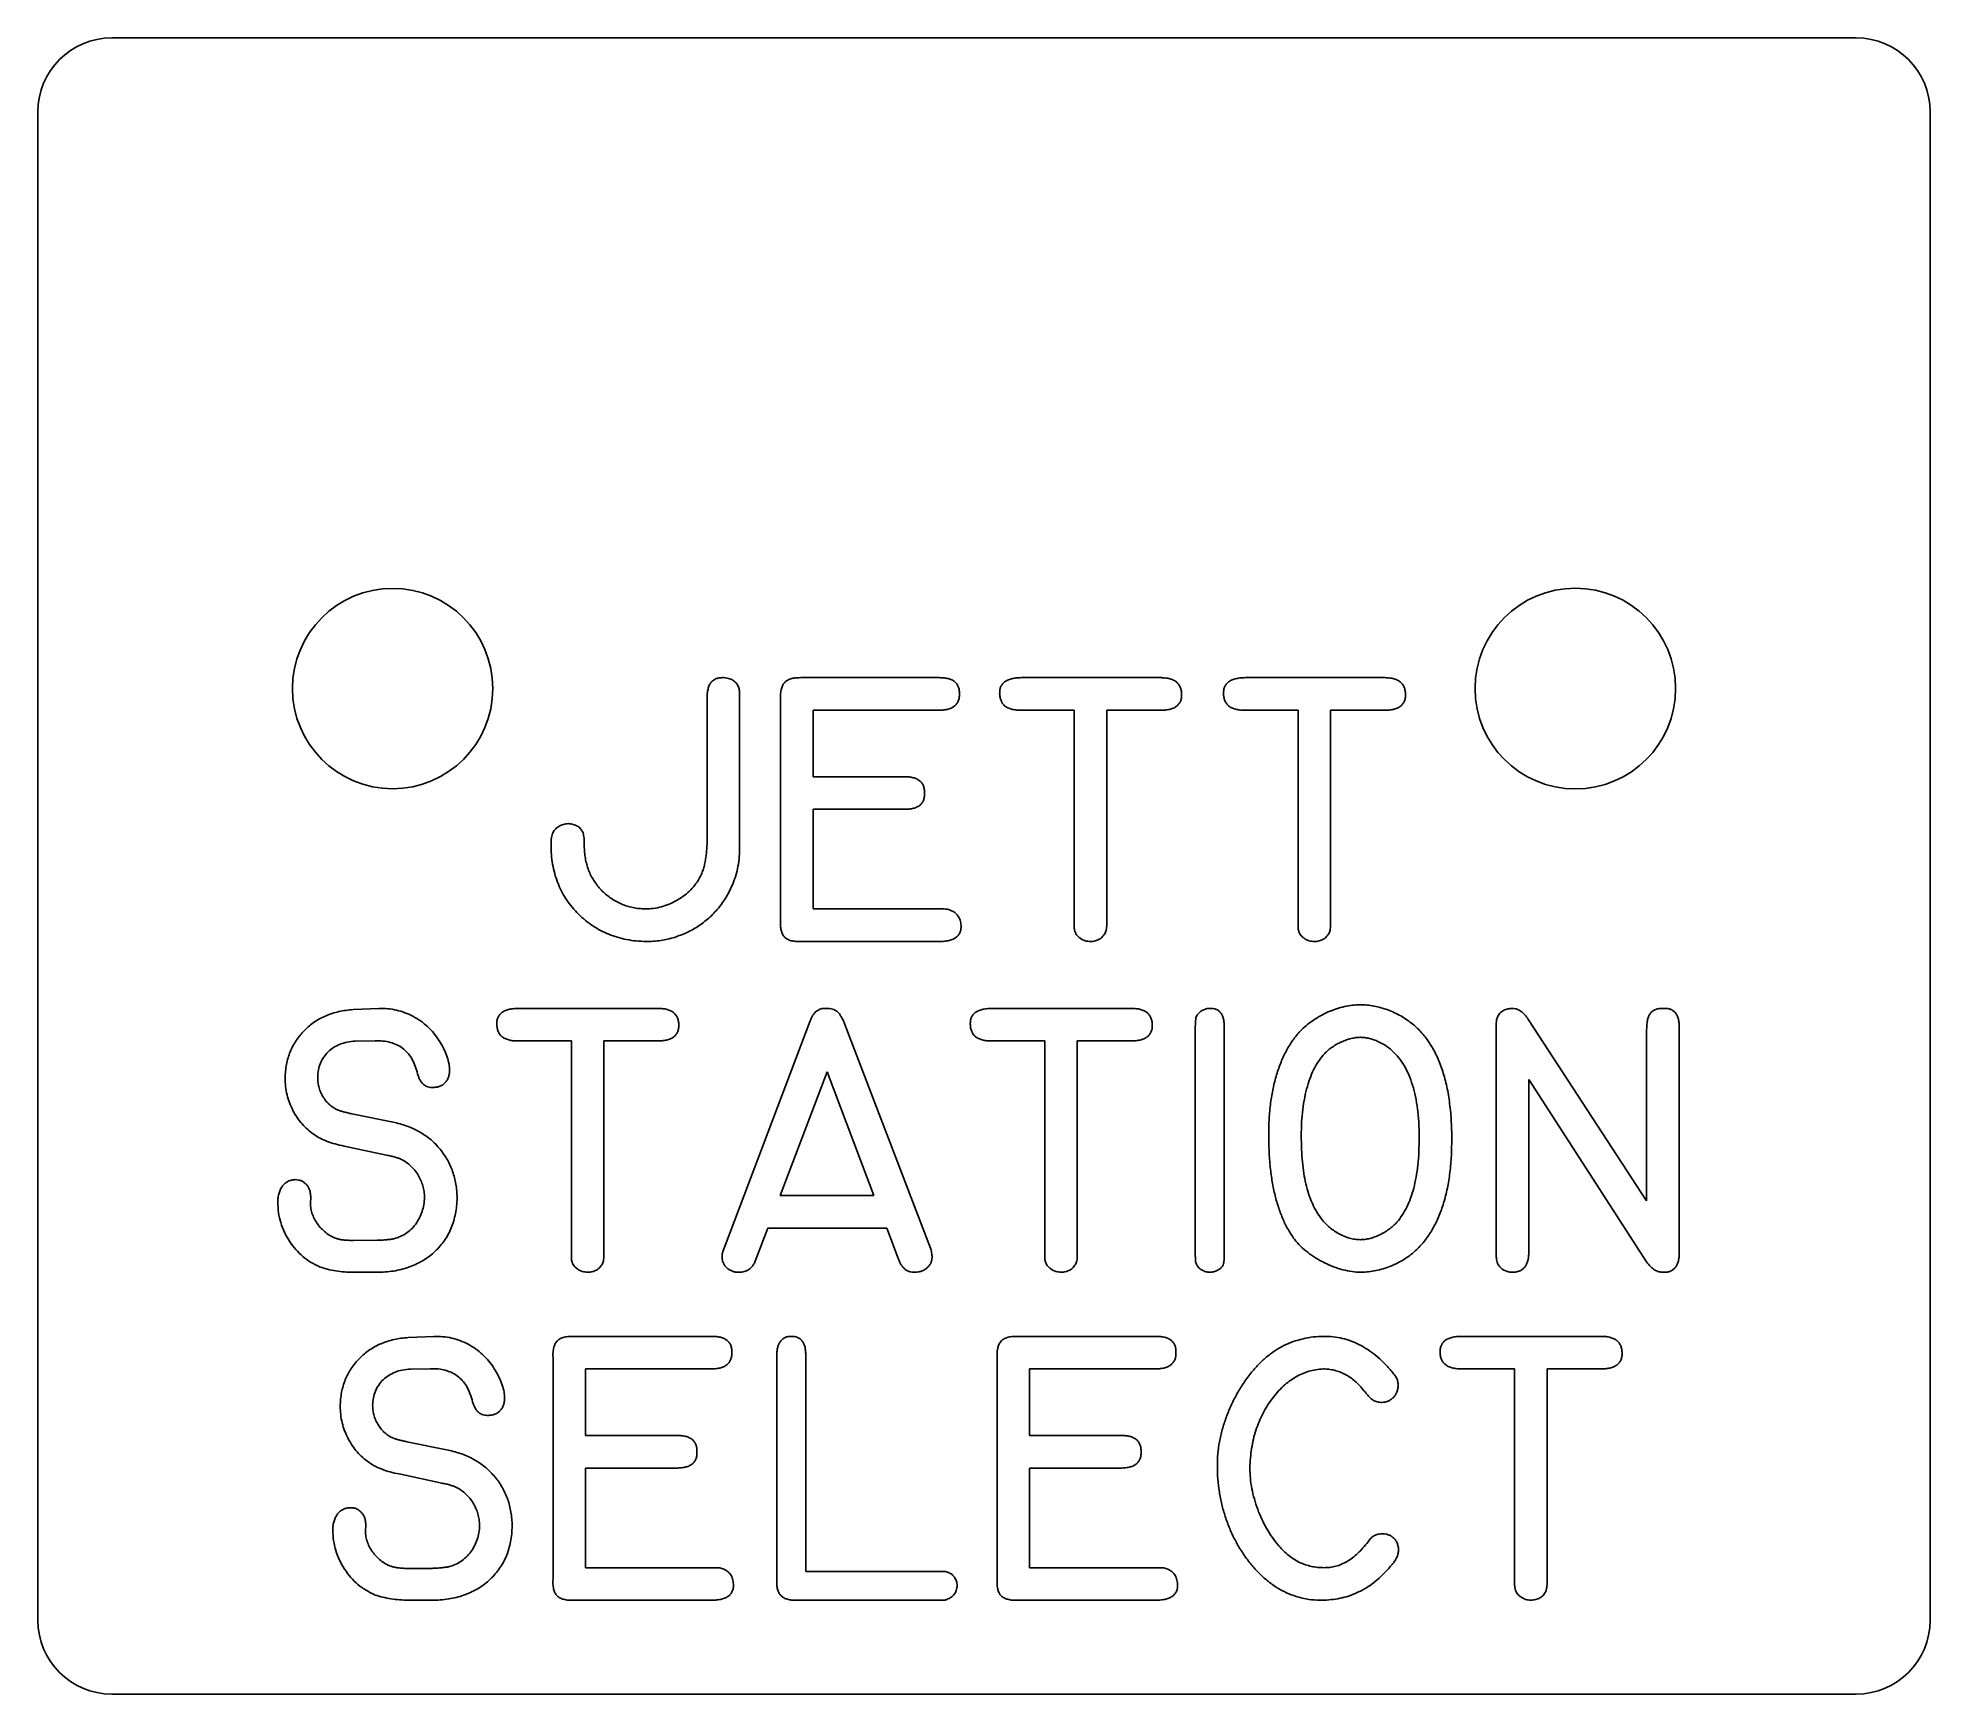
# Model space of a CAD drawing. Header units: inches. Extents: x 0 to 1.6, y 0 to 1.4.
import ezdxf

# ---------------------------------------------------------------- set-up
doc = ezdxf.new("R2010")
doc.units = ezdxf.units.IN
doc.header["$MEASUREMENT"] = 0

msp = doc.modelspace()

# ---------------------------------------------------------------- linework, layer by layer
at = {"color": 7, "linetype": 'Continuous', "lineweight": 25}
for p, q in [((1.5375, 1.4), (0.0625, 1.4)), ((0, 1.3375), (0, 0.0625)), ((1.6, 0.0625), (1.6, 1.3375)), ((0.7621, 0.8592), (0.6462, 0.8592)), ((0.9497, 0.8592), (0.8327, 0.8592)), ((1.139, 0.8592), (1.022, 0.8592)), ((0.5659, 0.8416), (0.5659, 0.7236)), ((0.5934, 0.7196), (0.5934, 0.8419)), ((0.628, 0.8413), (0.628, 0.6544)), ((0.6555, 0.7754), (0.6555, 0.8316)), ((0.6555, 0.8316), (0.7607, 0.8316)), ((0.831, 0.8316), (0.8762, 0.8316)), ((0.8762, 0.8316), (0.8762, 0.6548)), ((0.9038, 0.6532), (0.9038, 0.8316)), ((0.9038, 0.8316), (0.9487, 0.8316)), ((1.0203, 0.8316), (1.0655, 0.8316)), ((1.0655, 0.8316), (1.0655, 0.6548)), ((1.0931, 0.6532), (1.0931, 0.8316)), ((1.0931, 0.8316), (1.138, 0.8316)), ((0.7326, 0.7754), (0.6555, 0.7754)), ((0.6555, 0.6637), (0.6555, 0.7479)), ((0.6555, 0.7479), (0.7312, 0.7479)), ((0.7624, 0.6637), (0.6555, 0.6637)), ((0.6456, 0.6361), (0.7607, 0.6361)), ((0.2882, 0.5796), (0.2666, 0.5786)), ((0.2902, 0.5796), (0.2882, 0.5796)), ((0.5245, 0.5796), (0.4075, 0.5796)), ((0.9249, 0.5796), (0.8078, 0.5796)), ((1.1183, 0.5827), (1.1183, 0.5827)), ((0.6529, 0.5691), (0.5811, 0.3793)), ((0.7548, 0.377), (0.6823, 0.566)), ((0.9786, 0.5637), (0.9786, 0.3719)), ((1.0031, 0.3719), (1.0031, 0.5647)), ((1.2331, 0.5624), (1.2331, 0.3746)), ((1.3603, 0.4171), (1.2603, 0.5701)), ((1.3603, 0.5618), (1.3603, 0.4171)), ((1.3879, 0.3722), (1.3879, 0.563)), ((0.2684, 0.552), (0.2852, 0.5523)), ((0.2852, 0.5523), (0.2868, 0.5523)), ((0.4058, 0.5521), (0.4511, 0.5521)), ((0.4511, 0.5521), (0.4511, 0.3753)), ((0.4786, 0.3736), (0.4786, 0.5521)), ((0.4786, 0.5521), (0.5235, 0.5521)), ((0.8062, 0.5521), (0.8514, 0.5521)), ((0.8514, 0.5521), (0.8514, 0.3753)), ((0.8789, 0.3736), (0.8789, 0.5521)), ((0.8789, 0.5521), (0.9239, 0.5521)), ((0.6277, 0.4214), (0.6673, 0.5261)), ((0.6673, 0.5261), (0.7068, 0.4214)), ((1.2606, 0.3725), (1.2606, 0.5194)), ((1.2606, 0.5194), (1.3603, 0.3654)), ((0.3018, 0.4831), (0.2656, 0.4905)), ((0.2589, 0.4633), (0.2949, 0.4556)), ((0.2307, 0.4181), (0.2307, 0.4207)), ((0.7068, 0.4214), (0.6277, 0.4214)), ((0.6066, 0.3661), (0.6173, 0.3938)), ((0.6173, 0.3938), (0.7179, 0.3938)), ((0.7179, 0.3938), (0.7276, 0.3677)), ((0.2869, 0.3836), (0.2669, 0.3835)), ((0.2666, 0.3566), (0.2884, 0.3566)), ((0.3347, 0.3024), (0.3131, 0.3014)), ((0.3367, 0.3024), (0.3347, 0.3024)), ((0.5697, 0.3024), (0.4538, 0.3024)), ((0.9452, 0.3024), (0.8293, 0.3024)), ((1.0875, 0.3024), (1.0875, 0.3024)), ((1.3221, 0.3024), (1.205, 0.3024)), ((0.315, 0.2747), (0.3317, 0.275)), ((0.3317, 0.275), (0.3334, 0.275)), ((0.4356, 0.2845), (0.4356, 0.0976)), ((0.4631, 0.2186), (0.4631, 0.2749)), ((0.4631, 0.2749), (0.5683, 0.2749)), ((0.6249, 0.2875), (0.6249, 0.0959)), ((0.6493, 0.1038), (0.6493, 0.2875)), ((0.8111, 0.2845), (0.8111, 0.0976)), ((0.8386, 0.2186), (0.8386, 0.2749)), ((0.8386, 0.2749), (0.9438, 0.2749)), ((1.2034, 0.2749), (1.2486, 0.2749)), ((1.2486, 0.2749), (1.2486, 0.098)), ((1.2762, 0.0964), (1.2762, 0.2749)), ((1.2762, 0.2749), (1.3211, 0.2749)), ((0.3484, 0.2059), (0.3121, 0.2133)), ((0.5402, 0.2186), (0.4631, 0.2186)), ((0.9157, 0.2186), (0.8386, 0.2186)), ((0.3055, 0.1861), (0.3415, 0.1784)), ((0.4631, 0.1069), (0.4631, 0.1911)), ((0.4631, 0.1911), (0.5388, 0.1911)), ((0.8386, 0.1069), (0.8386, 0.1911)), ((0.8386, 0.1911), (0.9143, 0.1911)), ((0.2772, 0.1409), (0.2772, 0.1435)), ((0.3335, 0.1063), (0.3135, 0.1063)), ((0.57, 0.1069), (0.4631, 0.1069)), ((0.7613, 0.1038), (0.6493, 0.1038)), ((0.9455, 0.1069), (0.8386, 0.1069)), ((0.3132, 0.0794), (0.3349, 0.0794)), ((0.4532, 0.0794), (0.5683, 0.0794)), ((0.6402, 0.0794), (0.7589, 0.0794)), ((0.8287, 0.0794), (0.9438, 0.0794)), ((0.0625, 0), (1.5375, 0))]:
    msp.add_line(p, q, dxfattribs=at)
for centre, radius in [((0.3, 0.85), 0.0847), ((1.3, 0.85), 0.0848)]:
    msp.add_circle(centre, radius, dxfattribs=at)
for centre, start, end in [((0.0625, 1.3375), 90, 180), ((1.5375, 1.3375), 0, 90), ((0.0625, 0.0625), 180, 270), ((1.5375, 0.0625), 270, 0)]:
    msp.add_arc(centre, 0.0625, start, end, dxfattribs=at)
for points, knots in [([(0.5797, 0.8592), (0.5786, 0.8592), (0.5765, 0.8592), (0.5736, 0.8585), (0.5711, 0.8571), (0.569, 0.8552), (0.5676, 0.8526), (0.5665, 0.8494), (0.5659, 0.8457), (0.5659, 0.843), (0.5659, 0.8416)], [0, 0, 0, 0, 0.1275549, 0.2398827, 0.344782, 0.450881, 0.5634433, 0.690335, 0.8349044, 1, 1, 1, 1]), ([(0.5925, 0.8514), (0.5918, 0.8525), (0.5906, 0.8548), (0.5876, 0.8573), (0.5839, 0.8588), (0.5811, 0.8591), (0.5797, 0.8592)], [0, 0, 0, 0, 0.24835, 0.484588, 0.725675, 1, 1, 1, 1]), ([(0.5934, 0.8419), (0.5934, 0.8431), (0.5934, 0.8451), (0.5932, 0.8478), (0.593, 0.8498), (0.5926, 0.8509), (0.5925, 0.8514)], [0, 0, 0, 0, 0.3770895, 0.6414729, 0.831488, 1, 1, 1, 1]), ([(0.6462, 0.8592), (0.6446, 0.8592), (0.6417, 0.8592), (0.6376, 0.8586), (0.6343, 0.8574), (0.6316, 0.8556), (0.6297, 0.853), (0.6286, 0.8497), (0.6279, 0.8457), (0.6279, 0.8428), (0.628, 0.8413)], [0, 0, 0, 0, 0.1571322, 0.2896765, 0.4038427, 0.5035031, 0.6028047, 0.7154766, 0.8467069, 1, 1, 1, 1]), ([(0.7792, 0.8456), (0.7792, 0.8467), (0.7791, 0.8487), (0.7784, 0.8516), (0.777, 0.854), (0.7751, 0.856), (0.7726, 0.8575), (0.7696, 0.8585), (0.766, 0.8591), (0.7635, 0.8591), (0.7621, 0.8592)], [0, 0, 0, 0, 0.127989, 0.244452, 0.351055, 0.459193, 0.570407, 0.695928, 0.837219, 1, 1, 1, 1]), ([(0.8327, 0.8592), (0.8311, 0.8592), (0.8282, 0.8592), (0.8242, 0.8585), (0.8208, 0.8575), (0.8179, 0.8561), (0.8157, 0.8542), (0.8142, 0.8518), (0.8133, 0.849), (0.8133, 0.847), (0.8132, 0.8459)], [0, 0, 0, 0, 0.172501, 0.322512, 0.454558, 0.568503, 0.674738, 0.776467, 0.882209, 1, 1, 1, 1]), ([(0.9671, 0.8449), (0.9671, 0.846), (0.9669, 0.8482), (0.9661, 0.8511), (0.9647, 0.8536), (0.9627, 0.8557), (0.9602, 0.8573), (0.9571, 0.8584), (0.9536, 0.859), (0.951, 0.8591), (0.9497, 0.8592)], [0, 0, 0, 0, 0.131132, 0.247224, 0.358152, 0.465143, 0.578981, 0.702243, 0.842783, 1, 1, 1, 1]), ([(1.022, 0.8592), (1.0204, 0.8592), (1.0175, 0.8592), (1.0135, 0.8585), (1.0101, 0.8575), (1.0072, 0.8561), (1.005, 0.8542), (1.0035, 0.8518), (1.0026, 0.849), (1.0026, 0.847), (1.0025, 0.8459)], [0, 0, 0, 0, 0.172501, 0.322512, 0.454558, 0.568503, 0.674738, 0.776467, 0.882209, 1, 1, 1, 1]), ([(1.1564, 0.8449), (1.1564, 0.846), (1.1562, 0.8482), (1.1554, 0.8511), (1.154, 0.8536), (1.152, 0.8557), (1.1495, 0.8573), (1.1464, 0.8584), (1.1429, 0.859), (1.1403, 0.8591), (1.139, 0.8592)], [0, 0, 0, 0, 0.131132, 0.247224, 0.358152, 0.465143, 0.578981, 0.702243, 0.842783, 1, 1, 1, 1]), ([(0.7607, 0.8316), (0.7622, 0.8316), (0.765, 0.8317), (0.7688, 0.8323), (0.7721, 0.8333), (0.7748, 0.8349), (0.7769, 0.8369), (0.7783, 0.8394), (0.7792, 0.8424), (0.7792, 0.8445), (0.7792, 0.8456)], [0, 0, 0, 0, 0.167024, 0.311138, 0.437927, 0.549828, 0.656796, 0.762138, 0.874038, 1, 1, 1, 1]), ([(0.8132, 0.8459), (0.8133, 0.8448), (0.8134, 0.8427), (0.8143, 0.8398), (0.8156, 0.8372), (0.8177, 0.8351), (0.8202, 0.8335), (0.8234, 0.8324), (0.827, 0.8318), (0.8296, 0.8317), (0.831, 0.8316)], [0, 0, 0, 0, 0.129333, 0.24452, 0.353163, 0.460124, 0.575129, 0.700367, 0.841001, 1, 1, 1, 1]), ([(0.9487, 0.8316), (0.9501, 0.8317), (0.9529, 0.8317), (0.9567, 0.8323), (0.9599, 0.8333), (0.9626, 0.8347), (0.9646, 0.8367), (0.9662, 0.839), (0.967, 0.8419), (0.9671, 0.8439), (0.9671, 0.8449)], [0, 0, 0, 0, 0.167971, 0.315478, 0.443154, 0.558617, 0.664384, 0.768603, 0.877991, 1, 1, 1, 1]), ([(1.0025, 0.8459), (1.0026, 0.8448), (1.0027, 0.8427), (1.0036, 0.8398), (1.0049, 0.8372), (1.007, 0.8351), (1.0095, 0.8335), (1.0127, 0.8324), (1.0163, 0.8318), (1.0189, 0.8317), (1.0203, 0.8316)], [0, 0, 0, 0, 0.129333, 0.24452, 0.353163, 0.460124, 0.575129, 0.700367, 0.841001, 1, 1, 1, 1]), ([(1.138, 0.8316), (1.1394, 0.8317), (1.1422, 0.8317), (1.146, 0.8323), (1.1492, 0.8333), (1.1519, 0.8347), (1.1539, 0.8367), (1.1555, 0.839), (1.1563, 0.8419), (1.1564, 0.8439), (1.1564, 0.8449)], [0, 0, 0, 0, 0.167971, 0.315478, 0.443154, 0.558617, 0.664384, 0.768603, 0.877991, 1, 1, 1, 1]), ([(0.7497, 0.7615), (0.7497, 0.7626), (0.7497, 0.7647), (0.7489, 0.7677), (0.7476, 0.7702), (0.7456, 0.7722), (0.7431, 0.7737), (0.7401, 0.7747), (0.7365, 0.7754), (0.734, 0.7754), (0.7326, 0.7754)], [0, 0, 0, 0, 0.131943, 0.248643, 0.357121, 0.46377, 0.576078, 0.699869, 0.839541, 1, 1, 1, 1]), ([(0.7312, 0.7479), (0.7328, 0.7479), (0.7355, 0.7479), (0.7394, 0.7484), (0.7427, 0.7495), (0.7454, 0.7509), (0.7475, 0.7529), (0.7489, 0.7554), (0.7497, 0.7583), (0.7497, 0.7604), (0.7497, 0.7615)], [0, 0, 0, 0, 0.170074, 0.316341, 0.443121, 0.556197, 0.661047, 0.765272, 0.875406, 1, 1, 1, 1]), ([(0.4352, 0.7274), (0.435, 0.7267), (0.4345, 0.7252), (0.4341, 0.7226), (0.4339, 0.7194), (0.4339, 0.7171), (0.4339, 0.7159)], [0, 0, 0, 0, 0.18325, 0.407316, 0.679037, 1, 1, 1, 1]), ([(0.4486, 0.7358), (0.4472, 0.7357), (0.4443, 0.7354), (0.4404, 0.7335), (0.437, 0.731), (0.4358, 0.7285), (0.4352, 0.7274)], [0, 0, 0, 0, 0.259101, 0.518479, 0.768719, 1, 1, 1, 1]), ([(0.461, 0.7281), (0.4605, 0.7291), (0.4594, 0.7314), (0.4563, 0.7337), (0.4527, 0.7354), (0.45, 0.7357), (0.4486, 0.7358)], [0, 0, 0, 0, 0.227779, 0.475376, 0.73674, 1, 1, 1, 1]), ([(0.462, 0.7156), (0.462, 0.7165), (0.462, 0.7181), (0.462, 0.7203), (0.4619, 0.7221), (0.4618, 0.7239), (0.4615, 0.7259), (0.4612, 0.7273), (0.461, 0.7281)], [0, 0, 0, 0, 0.204995, 0.382957, 0.526275, 0.638708, 0.822501, 1, 1, 1, 1]), ([(0.5659, 0.7236), (0.5659, 0.7218), (0.5659, 0.7182), (0.5655, 0.7131), (0.565, 0.7083), (0.5643, 0.7038), (0.5634, 0.6997), (0.5622, 0.6959), (0.5609, 0.6924), (0.5597, 0.6903), (0.5592, 0.6893)], [0, 0, 0, 0, 0.156205, 0.302014, 0.438735, 0.568033, 0.686242, 0.798256, 0.903013, 1, 1, 1, 1]), ([(0.4339, 0.7159), (0.434, 0.7131), (0.4342, 0.7076), (0.4355, 0.6995), (0.4374, 0.6918), (0.44, 0.6845), (0.4432, 0.6776), (0.4472, 0.671), (0.4519, 0.6649), (0.4571, 0.6591), (0.4629, 0.6539), (0.4692, 0.6493), (0.4758, 0.6454), (0.4828, 0.6421), (0.4901, 0.6396), (0.4979, 0.6377), (0.506, 0.6365), (0.5115, 0.6363), (0.5143, 0.6361)], [0, 0, 0, 0, 0.0666972, 0.1312869, 0.1939962, 0.2552062, 0.3156177, 0.3758624, 0.437116, 0.4992061, 0.5613224, 0.6224247, 0.6831332, 0.743893, 0.8053396, 0.8683291, 0.9329189, 1, 1, 1, 1]), ([(0.5136, 0.6637), (0.5118, 0.6638), (0.5084, 0.664), (0.5032, 0.6647), (0.4984, 0.666), (0.4937, 0.6677), (0.4892, 0.6698), (0.485, 0.6724), (0.481, 0.6754), (0.4772, 0.6788), (0.4738, 0.6826), (0.4708, 0.6866), (0.4682, 0.6909), (0.466, 0.6954), (0.4644, 0.7001), (0.4631, 0.7051), (0.4623, 0.7103), (0.4621, 0.7138), (0.462, 0.7156)], [0, 0, 0, 0, 0.065874, 0.129313, 0.191027, 0.251856, 0.312767, 0.373613, 0.435014, 0.498013, 0.561011, 0.62289, 0.683736, 0.744647, 0.806039, 0.86891, 0.93353, 1, 1, 1, 1]), ([(0.5882, 0.6863), (0.5891, 0.6888), (0.5908, 0.6938), (0.5925, 0.7018), (0.5934, 0.7104), (0.5934, 0.7164), (0.5934, 0.7196)], [0, 0, 0, 0, 0.236978, 0.470452, 0.717296, 1, 1, 1, 1]), ([(0.5592, 0.6893), (0.558, 0.6874), (0.5555, 0.6836), (0.551, 0.6786), (0.5458, 0.6743), (0.54, 0.6706), (0.5338, 0.6676), (0.5273, 0.6654), (0.5205, 0.664), (0.5159, 0.6638), (0.5136, 0.6637)], [0, 0, 0, 0, 0.123902, 0.247139, 0.370054, 0.495925, 0.622229, 0.747759, 0.872633, 1, 1, 1, 1]), ([(0.5143, 0.6361), (0.5164, 0.6362), (0.5205, 0.6363), (0.5266, 0.637), (0.5325, 0.6381), (0.5382, 0.6396), (0.5437, 0.6416), (0.5491, 0.6438), (0.5543, 0.6465), (0.5593, 0.6497), (0.564, 0.6532), (0.5685, 0.6569), (0.5726, 0.6611), (0.5764, 0.6655), (0.5799, 0.6702), (0.583, 0.6753), (0.5858, 0.6806), (0.5874, 0.6844), (0.5882, 0.6863)], [0, 0, 0, 0, 0.065939, 0.130163, 0.192959, 0.255255, 0.316942, 0.378021, 0.439685, 0.501874, 0.563967, 0.625553, 0.686571, 0.747769, 0.809451, 0.871803, 0.935298, 1, 1, 1, 1]), ([(0.7715, 0.6627), (0.771, 0.6629), (0.7699, 0.6633), (0.768, 0.6636), (0.7655, 0.6637), (0.7636, 0.6637), (0.7624, 0.6637)], [0, 0, 0, 0, 0.185122, 0.36714, 0.620416, 1, 1, 1, 1]), ([(0.7806, 0.6498), (0.7804, 0.6513), (0.7801, 0.6541), (0.7782, 0.658), (0.7753, 0.6609), (0.7728, 0.6621), (0.7715, 0.6627)], [0, 0, 0, 0, 0.2695111, 0.5096169, 0.7443194, 1, 1, 1, 1]), ([(0.628, 0.6544), (0.6279, 0.6528), (0.6278, 0.6499), (0.6284, 0.6458), (0.6294, 0.6424), (0.6313, 0.6398), (0.6339, 0.6379), (0.6372, 0.6367), (0.6411, 0.6361), (0.644, 0.6361), (0.6456, 0.6361)], [0, 0, 0, 0, 0.157549, 0.290229, 0.403641, 0.503585, 0.603169, 0.714666, 0.84627, 1, 1, 1, 1]), ([(0.7607, 0.6361), (0.7624, 0.6361), (0.7654, 0.6362), (0.7695, 0.6367), (0.773, 0.6377), (0.776, 0.6392), (0.7782, 0.6412), (0.7797, 0.6436), (0.7806, 0.6466), (0.7806, 0.6487), (0.7806, 0.6498)], [0, 0, 0, 0, 0.174573, 0.32497, 0.454688, 0.569092, 0.673273, 0.774858, 0.880749, 1, 1, 1, 1]), ([(0.8762, 0.6548), (0.8762, 0.6536), (0.8762, 0.6516), (0.8763, 0.6491), (0.8763, 0.6473), (0.8765, 0.6462), (0.8766, 0.6457)], [0, 0, 0, 0, 0.3982553, 0.6478917, 0.8287509, 1, 1, 1, 1]), ([(0.8766, 0.6457), (0.8768, 0.645), (0.8772, 0.6437), (0.8783, 0.6419), (0.8797, 0.6402), (0.882, 0.6384), (0.8854, 0.6365), (0.8884, 0.6363), (0.89, 0.6361)], [0, 0, 0, 0, 0.120094, 0.238507, 0.357556, 0.48472, 0.738153, 1, 1, 1, 1]), ([(0.89, 0.6361), (0.8914, 0.6362), (0.894, 0.6364), (0.8975, 0.6379), (0.9005, 0.6402), (0.9018, 0.6422), (0.9025, 0.6433)], [0, 0, 0, 0, 0.2719151, 0.5139004, 0.7515035, 1, 1, 1, 1]), ([(0.9025, 0.6433), (0.9027, 0.6439), (0.9031, 0.645), (0.9036, 0.647), (0.9038, 0.6498), (0.9038, 0.6519), (0.9038, 0.6532)], [0, 0, 0, 0, 0.180764, 0.36983, 0.622332, 1, 1, 1, 1]), ([(1.0655, 0.6548), (1.0655, 0.6536), (1.0655, 0.6516), (1.0656, 0.6491), (1.0656, 0.6473), (1.0658, 0.6462), (1.0659, 0.6457)], [0, 0, 0, 0, 0.3982553, 0.6478917, 0.8287509, 1, 1, 1, 1]), ([(1.0659, 0.6457), (1.0661, 0.645), (1.0665, 0.6437), (1.0676, 0.6419), (1.069, 0.6402), (1.0713, 0.6384), (1.0747, 0.6365), (1.0777, 0.6363), (1.0793, 0.6361)], [0, 0, 0, 0, 0.120094, 0.238507, 0.357556, 0.48472, 0.738153, 1, 1, 1, 1]), ([(1.0793, 0.6361), (1.0807, 0.6362), (1.0833, 0.6364), (1.0868, 0.6379), (1.0898, 0.6402), (1.0911, 0.6422), (1.0918, 0.6433)], [0, 0, 0, 0, 0.2719151, 0.5139004, 0.7515035, 1, 1, 1, 1]), ([(1.0918, 0.6433), (1.092, 0.6439), (1.0924, 0.645), (1.0929, 0.647), (1.0931, 0.6498), (1.0931, 0.6519), (1.0931, 0.6532)], [0, 0, 0, 0, 0.180764, 0.36983, 0.622332, 1, 1, 1, 1]), ([(0.2666, 0.5786), (0.2645, 0.5784), (0.2605, 0.5781), (0.2546, 0.577), (0.249, 0.5755), (0.2437, 0.5735), (0.2386, 0.5712), (0.234, 0.5682), (0.2295, 0.5649), (0.2254, 0.5611), (0.2217, 0.557), (0.2184, 0.5526), (0.2156, 0.5479), (0.2133, 0.543), (0.2115, 0.5377), (0.2101, 0.5323), (0.2093, 0.5265), (0.2091, 0.5226), (0.209, 0.5206)], [0, 0, 0, 0, 0.067838, 0.13373, 0.198063, 0.260458, 0.32157, 0.38268, 0.443546, 0.505356, 0.566806, 0.627352, 0.687171, 0.747569, 0.808229, 0.870084, 0.933959, 1, 1, 1, 1]), ([(0.3405, 0.5506), (0.339, 0.5528), (0.3362, 0.5572), (0.3311, 0.563), (0.3253, 0.568), (0.3189, 0.5722), (0.3122, 0.5755), (0.3051, 0.5778), (0.2977, 0.5794), (0.2927, 0.5796), (0.2902, 0.5796)], [0, 0, 0, 0, 0.131016, 0.257648, 0.382104, 0.507144, 0.631334, 0.753208, 0.875268, 1, 1, 1, 1]), ([(0.4075, 0.5796), (0.406, 0.5796), (0.4031, 0.5796), (0.399, 0.579), (0.3956, 0.578), (0.3928, 0.5766), (0.3906, 0.5747), (0.389, 0.5723), (0.3882, 0.5695), (0.3881, 0.5675), (0.3881, 0.5664)], [0, 0, 0, 0, 0.172501, 0.322512, 0.454558, 0.568503, 0.674738, 0.776467, 0.882209, 1, 1, 1, 1]), ([(0.542, 0.5654), (0.5419, 0.5665), (0.5418, 0.5686), (0.541, 0.5716), (0.5395, 0.5741), (0.5376, 0.5762), (0.535, 0.5777), (0.532, 0.5789), (0.5284, 0.5795), (0.5259, 0.5796), (0.5245, 0.5796)], [0, 0, 0, 0, 0.131132, 0.247224, 0.358152, 0.465143, 0.578981, 0.702243, 0.842783, 1, 1, 1, 1]), ([(0.6666, 0.5796), (0.6658, 0.5797), (0.6644, 0.5797), (0.6622, 0.5793), (0.6603, 0.5785), (0.6584, 0.5774), (0.6568, 0.5759), (0.6553, 0.5739), (0.654, 0.5716), (0.6533, 0.5699), (0.6529, 0.5691)], [0, 0, 0, 0, 0.1216, 0.234761, 0.346222, 0.458938, 0.577979, 0.706875, 0.847112, 1, 1, 1, 1]), ([(0.6823, 0.566), (0.6819, 0.5672), (0.681, 0.5696), (0.6793, 0.5726), (0.6777, 0.5752), (0.676, 0.577), (0.674, 0.5783), (0.6718, 0.5791), (0.6693, 0.5796), (0.6675, 0.5796), (0.6666, 0.5796)], [0, 0, 0, 0, 0.179185, 0.331868, 0.459637, 0.566722, 0.664922, 0.767516, 0.878358, 1, 1, 1, 1]), ([(0.8078, 0.5796), (0.8063, 0.5796), (0.8034, 0.5796), (0.7994, 0.579), (0.7959, 0.578), (0.7931, 0.5766), (0.7909, 0.5747), (0.7893, 0.5723), (0.7885, 0.5695), (0.7884, 0.5675), (0.7884, 0.5664)], [0, 0, 0, 0, 0.1725013, 0.3225116, 0.4545584, 0.5685032, 0.674738, 0.7764673, 0.8822092, 1, 1, 1, 1]), ([(0.9423, 0.5654), (0.9422, 0.5665), (0.9421, 0.5686), (0.9413, 0.5716), (0.9399, 0.5741), (0.9379, 0.5762), (0.9353, 0.5777), (0.9323, 0.5789), (0.9287, 0.5795), (0.9262, 0.5796), (0.9249, 0.5796)], [0, 0, 0, 0, 0.131132, 0.247224, 0.358152, 0.465143, 0.578981, 0.702243, 0.842783, 1, 1, 1, 1]), ([(0.991, 0.5796), (0.99, 0.5796), (0.9879, 0.5794), (0.985, 0.5783), (0.9824, 0.5765), (0.981, 0.5749), (0.9802, 0.5741)], [0, 0, 0, 0, 0.252822, 0.495908, 0.737887, 1, 1, 1, 1]), ([(1.0031, 0.5647), (1.003, 0.5659), (1.003, 0.5681), (1.0024, 0.5712), (1.0015, 0.5739), (1.0001, 0.576), (0.9984, 0.5778), (0.9963, 0.5789), (0.9938, 0.5796), (0.992, 0.5796), (0.991, 0.5796)], [0, 0, 0, 0, 0.162458, 0.305977, 0.430072, 0.545023, 0.649455, 0.757993, 0.87186, 1, 1, 1, 1]), ([(1.1183, 0.5827), (1.116, 0.5826), (1.1115, 0.5824), (1.1047, 0.5813), (1.0979, 0.5793), (1.091, 0.5767), (1.0845, 0.5734), (1.0782, 0.5696), (1.0725, 0.5653), (1.069, 0.562), (1.0673, 0.5604)], [0, 0, 0, 0, 0.118093, 0.238947, 0.362831, 0.491295, 0.621428, 0.748963, 0.874716, 1, 1, 1, 1]), ([(1.1626, 0.5663), (1.161, 0.5675), (1.1577, 0.57), (1.1525, 0.5733), (1.147, 0.5761), (1.1414, 0.5784), (1.1356, 0.5803), (1.1298, 0.5817), (1.1241, 0.5826), (1.1202, 0.5827), (1.1183, 0.5827)], [0, 0, 0, 0, 0.128897, 0.256024, 0.383031, 0.510763, 0.636864, 0.759967, 0.880017, 1, 1, 1, 1]), ([(1.246, 0.5796), (1.2447, 0.5795), (1.242, 0.5792), (1.2384, 0.5775), (1.2353, 0.575), (1.2343, 0.5726), (1.2338, 0.5715)], [0, 0, 0, 0, 0.257916, 0.515025, 0.763721, 1, 1, 1, 1]), ([(1.2603, 0.5701), (1.2597, 0.571), (1.2587, 0.5725), (1.2569, 0.5746), (1.2552, 0.5763), (1.253, 0.578), (1.25, 0.5794), (1.2474, 0.5796), (1.246, 0.5796)], [0, 0, 0, 0, 0.169893, 0.318971, 0.452364, 0.567714, 0.780051, 1, 1, 1, 1]), ([(1.3743, 0.5796), (1.3731, 0.5796), (1.371, 0.5796), (1.368, 0.5789), (1.3654, 0.5776), (1.3635, 0.5757), (1.3619, 0.5732), (1.361, 0.57), (1.3604, 0.5661), (1.3604, 0.5633), (1.3603, 0.5618)], [0, 0, 0, 0, 0.131008, 0.246734, 0.350557, 0.449595, 0.555441, 0.681283, 0.82667, 1, 1, 1, 1]), ([(1.3879, 0.563), (1.3878, 0.5644), (1.3878, 0.5669), (1.3872, 0.5705), (1.3862, 0.5734), (1.3847, 0.5759), (1.3827, 0.5777), (1.3803, 0.579), (1.3774, 0.5797), (1.3754, 0.5797), (1.3743, 0.5796)], [0, 0, 0, 0, 0.163938, 0.306432, 0.431186, 0.541686, 0.648056, 0.754622, 0.871099, 1, 1, 1, 1]), ([(0.3881, 0.5664), (0.3881, 0.5653), (0.3882, 0.5632), (0.3892, 0.5602), (0.3905, 0.5576), (0.3925, 0.5556), (0.3951, 0.554), (0.3982, 0.5529), (0.4019, 0.5522), (0.4045, 0.5521), (0.4058, 0.5521)], [0, 0, 0, 0, 0.129333, 0.24452, 0.353163, 0.460124, 0.575129, 0.700367, 0.841001, 1, 1, 1, 1]), ([(0.5235, 0.5521), (0.525, 0.5521), (0.5277, 0.5522), (0.5315, 0.5527), (0.5348, 0.5538), (0.5374, 0.5552), (0.5395, 0.5572), (0.541, 0.5595), (0.5418, 0.5623), (0.5419, 0.5643), (0.542, 0.5654)], [0, 0, 0, 0, 0.167971, 0.315478, 0.443154, 0.558617, 0.664384, 0.768603, 0.877991, 1, 1, 1, 1]), ([(0.7884, 0.5664), (0.7885, 0.5653), (0.7885, 0.5632), (0.7895, 0.5602), (0.7908, 0.5576), (0.7929, 0.5556), (0.7954, 0.554), (0.7986, 0.5529), (0.8022, 0.5522), (0.8048, 0.5521), (0.8062, 0.5521)], [0, 0, 0, 0, 0.129333, 0.24452, 0.353163, 0.460124, 0.575129, 0.700367, 0.841001, 1, 1, 1, 1]), ([(0.9239, 0.5521), (0.9253, 0.5521), (0.928, 0.5522), (0.9318, 0.5527), (0.9351, 0.5538), (0.9378, 0.5552), (0.9398, 0.5572), (0.9413, 0.5595), (0.9422, 0.5623), (0.9423, 0.5643), (0.9423, 0.5654)], [0, 0, 0, 0, 0.167971, 0.315478, 0.443154, 0.558617, 0.664384, 0.768603, 0.877991, 1, 1, 1, 1]), ([(0.9802, 0.5741), (0.98, 0.5736), (0.9794, 0.5725), (0.9789, 0.5703), (0.9787, 0.5674), (0.9787, 0.5651), (0.9786, 0.5637)], [0, 0, 0, 0, 0.17074, 0.353681, 0.613671, 1, 1, 1, 1]), ([(1.0673, 0.5604), (1.0652, 0.5579), (1.0608, 0.5527), (1.0555, 0.5439), (1.0509, 0.5341), (1.0472, 0.5234), (1.0443, 0.5119), (1.0422, 0.4995), (1.0409, 0.4863), (1.0408, 0.4773), (1.0407, 0.4726)], [0, 0, 0, 0, 0.105705, 0.215134, 0.329018, 0.449631, 0.576639, 0.710541, 0.851416, 1, 1, 1, 1]), ([(1.1955, 0.4688), (1.1955, 0.4717), (1.1955, 0.4773), (1.195, 0.4855), (1.1945, 0.4933), (1.1935, 0.5009), (1.1925, 0.5081), (1.191, 0.515), (1.1894, 0.5216), (1.1874, 0.5279), (1.1853, 0.5338), (1.1828, 0.5394), (1.1802, 0.5447), (1.1771, 0.5497), (1.1739, 0.5544), (1.1704, 0.5587), (1.1667, 0.5627), (1.164, 0.5651), (1.1626, 0.5663)], [0, 0, 0, 0, 0.0804308, 0.1577442, 0.2319752, 0.3037884, 0.3726824, 0.4389106, 0.5029704, 0.5646876, 0.6241087, 0.6815955, 0.7373862, 0.7919317, 0.8451675, 0.8974794, 0.9488813, 1, 1, 1, 1]), ([(1.2338, 0.5715), (1.2336, 0.571), (1.2333, 0.57), (1.2332, 0.5682), (1.2331, 0.5656), (1.2331, 0.5636), (1.2331, 0.5624)], [0, 0, 0, 0, 0.16399, 0.339564, 0.598586, 1, 1, 1, 1]), ([(0.2366, 0.5213), (0.2367, 0.5234), (0.2369, 0.5275), (0.2387, 0.5334), (0.2415, 0.5386), (0.2454, 0.5431), (0.25, 0.5468), (0.2556, 0.5495), (0.2617, 0.5514), (0.2661, 0.5518), (0.2684, 0.552)], [0, 0, 0, 0, 0.129639, 0.250847, 0.369368, 0.488786, 0.609364, 0.731798, 0.861119, 1, 1, 1, 1]), ([(0.2868, 0.5523), (0.2891, 0.5522), (0.2933, 0.5521), (0.2994, 0.5507), (0.3048, 0.5485), (0.3095, 0.5453), (0.3135, 0.5413), (0.3168, 0.5365), (0.3194, 0.5307), (0.3205, 0.5265), (0.321, 0.5243)], [0, 0, 0, 0, 0.137472, 0.263661, 0.381625, 0.49621, 0.6108, 0.730945, 0.859432, 1, 1, 1, 1]), ([(0.3482, 0.5273), (0.3481, 0.5291), (0.3478, 0.5329), (0.3461, 0.5387), (0.3438, 0.5447), (0.3416, 0.5486), (0.3405, 0.5506)], [0, 0, 0, 0, 0.212563, 0.459524, 0.724953, 1, 1, 1, 1]), ([(1.0881, 0.5415), (1.0891, 0.5425), (1.0911, 0.5445), (1.0945, 0.547), (1.0983, 0.5494), (1.1022, 0.5514), (1.1063, 0.553), (1.1104, 0.5542), (1.1144, 0.555), (1.117, 0.5551), (1.1183, 0.5552)], [0, 0, 0, 0, 0.1233718, 0.2488697, 0.3785628, 0.5115228, 0.6437045, 0.7676051, 0.8867564, 0.9996268, 0.9996268, 0.9996268, 0.9996268]), ([(1.1183, 0.5552), (1.1194, 0.5551), (1.1217, 0.555), (1.1252, 0.5544), (1.1288, 0.5534), (1.1336, 0.5516), (1.1393, 0.5487), (1.1432, 0.5455), (1.1451, 0.5439)], [0.0003825, 0.0003825, 0.0003825, 0.0003825, 0.1152659, 0.2343175, 0.3582089, 0.4887804, 0.7484984, 1, 1, 1, 1]), ([(1.0682, 0.4719), (1.0683, 0.4757), (1.0684, 0.4832), (1.0694, 0.4941), (1.071, 0.5042), (1.0732, 0.5135), (1.076, 0.522), (1.0794, 0.5295), (1.0833, 0.536), (1.0865, 0.5397), (1.0881, 0.5415)], [0, 0, 0, 0, 0.156015, 0.302721, 0.440716, 0.570083, 0.690884, 0.801727, 0.904106, 1, 1, 1, 1]), ([(1.1451, 0.5439), (1.147, 0.542), (1.1508, 0.5381), (1.1554, 0.5312), (1.1594, 0.5234), (1.1625, 0.5146), (1.1651, 0.505), (1.1667, 0.4943), (1.1678, 0.4828), (1.1679, 0.4747), (1.1679, 0.4705)], [0, 0, 0, 0, 0.100871, 0.205152, 0.314772, 0.432547, 0.558901, 0.694635, 0.841464, 1, 1, 1, 1]), ([(0.209, 0.5206), (0.2091, 0.5183), (0.2093, 0.5136), (0.2106, 0.5066), (0.2127, 0.4999), (0.2156, 0.4934), (0.2191, 0.4873), (0.2233, 0.4819), (0.2281, 0.477), (0.2318, 0.4743), (0.2336, 0.473)], [0, 0, 0, 0, 0.127451, 0.254033, 0.379918, 0.507431, 0.633941, 0.756921, 0.878241, 1, 1, 1, 1]), ([(0.2539, 0.4936), (0.2526, 0.4942), (0.2501, 0.4955), (0.2468, 0.498), (0.2438, 0.501), (0.2413, 0.5045), (0.2392, 0.5083), (0.2377, 0.5124), (0.2368, 0.5168), (0.2366, 0.5197), (0.2366, 0.5213)], [0, 0, 0, 0, 0.122761, 0.242376, 0.363774, 0.488756, 0.614663, 0.740663, 0.867354, 1, 1, 1, 1]), ([(0.321, 0.5243), (0.3213, 0.5233), (0.3219, 0.5215), (0.3231, 0.5191), (0.3244, 0.517), (0.326, 0.5154), (0.3278, 0.5141), (0.3299, 0.5132), (0.3321, 0.5128), (0.3337, 0.5128), (0.3345, 0.5128)], [0, 0, 0, 0, 0.154021, 0.293256, 0.417897, 0.536847, 0.646879, 0.75929, 0.876961, 1, 1, 1, 1]), ([(0.3345, 0.5128), (0.3354, 0.5129), (0.3373, 0.513), (0.34, 0.5138), (0.3424, 0.5151), (0.3444, 0.5168), (0.3461, 0.519), (0.3473, 0.5215), (0.348, 0.5243), (0.3481, 0.5263), (0.3482, 0.5273)], [0, 0, 0, 0, 0.13088, 0.253124, 0.37161, 0.491676, 0.612369, 0.734709, 0.86264, 1, 1, 1, 1]), ([(0.2656, 0.4905), (0.2644, 0.4908), (0.2621, 0.4913), (0.259, 0.492), (0.2563, 0.4928), (0.2546, 0.4934), (0.2539, 0.4936)], [0, 0, 0, 0, 0.300763, 0.571801, 0.80118, 1, 1, 1, 1]), ([(0.3545, 0.4194), (0.3544, 0.4214), (0.3543, 0.4253), (0.3536, 0.431), (0.3524, 0.4365), (0.3508, 0.4418), (0.3488, 0.4468), (0.3464, 0.4517), (0.3434, 0.4563), (0.3401, 0.4607), (0.3365, 0.4648), (0.3325, 0.4685), (0.3281, 0.4719), (0.3235, 0.4749), (0.3185, 0.4775), (0.3132, 0.4798), (0.3077, 0.4817), (0.3038, 0.4827), (0.3018, 0.4831)], [0, 0, 0, 0, 0.065996, 0.130264, 0.19268, 0.253539, 0.314139, 0.374546, 0.435255, 0.496201, 0.557405, 0.618181, 0.679026, 0.740771, 0.803128, 0.866766, 0.932376, 1, 1, 1, 1]), ([(0.2336, 0.473), (0.2352, 0.4719), (0.2387, 0.4696), (0.2447, 0.4671), (0.2515, 0.4648), (0.2563, 0.4638), (0.2589, 0.4633)], [0, 0, 0, 0, 0.215334, 0.452248, 0.712242, 1, 1, 1, 1]), ([(1.0407, 0.4726), (1.0408, 0.4679), (1.0409, 0.4588), (1.0419, 0.4455), (1.0436, 0.4332), (1.0459, 0.4217), (1.049, 0.4111), (1.0527, 0.4013), (1.0571, 0.3924), (1.0607, 0.3871), (1.0624, 0.3845)], [0, 0, 0, 0, 0.153117, 0.297146, 0.432019, 0.559217, 0.67873, 0.790972, 0.898008, 1, 1, 1, 1]), ([(1.0844, 0.403), (1.083, 0.405), (1.0803, 0.4091), (1.077, 0.4159), (1.0742, 0.4233), (1.072, 0.4315), (1.0703, 0.4404), (1.0691, 0.4501), (1.0684, 0.4607), (1.0683, 0.4681), (1.0682, 0.4719)], [0, 0, 0, 0, 0.100096, 0.204761, 0.314883, 0.431713, 0.556714, 0.693411, 0.840791, 1, 1, 1, 1]), ([(1.1679, 0.4705), (1.1679, 0.4665), (1.1678, 0.4587), (1.167, 0.4475), (1.1655, 0.4372), (1.1635, 0.4279), (1.1609, 0.4194), (1.1576, 0.4118), (1.1539, 0.4049), (1.1507, 0.4009), (1.1492, 0.3989)], [0, 0, 0, 0, 0.1611848, 0.3098849, 0.4467065, 0.5722556, 0.6886041, 0.7981904, 0.9013907, 1, 1, 1, 1]), ([(1.1659, 0.3757), (1.1683, 0.3783), (1.1732, 0.3835), (1.1792, 0.3926), (1.1843, 0.4027), (1.1884, 0.4139), (1.1917, 0.4262), (1.1939, 0.4395), (1.1953, 0.4538), (1.1954, 0.4637), (1.1955, 0.4688)], [0, 0, 0, 0, 0.104917, 0.212948, 0.325254, 0.443443, 0.569143, 0.703178, 0.846557, 1, 1, 1, 1]), ([(0.2949, 0.4556), (0.2962, 0.4553), (0.2987, 0.4549), (0.3021, 0.4539), (0.3051, 0.453), (0.3068, 0.4523), (0.3076, 0.4519)], [0, 0, 0, 0, 0.304444, 0.570393, 0.801156, 1, 1, 1, 1]), ([(0.3076, 0.4519), (0.309, 0.4511), (0.3118, 0.4495), (0.3155, 0.4464), (0.3188, 0.4428), (0.3217, 0.4388), (0.3239, 0.4343), (0.3257, 0.4297), (0.3267, 0.4247), (0.3269, 0.4214), (0.3269, 0.4197)], [0, 0, 0, 0, 0.122601, 0.24406, 0.366809, 0.493107, 0.620218, 0.74594, 0.871662, 1, 1, 1, 1]), ([(0.2177, 0.4349), (0.2167, 0.4348), (0.2146, 0.4346), (0.2116, 0.4336), (0.209, 0.4319), (0.2068, 0.4296), (0.2051, 0.4267), (0.2038, 0.4235), (0.203, 0.4197), (0.2029, 0.4171), (0.2028, 0.4157)], [0, 0, 0, 0, 0.118909, 0.232606, 0.342759, 0.45914, 0.581235, 0.710433, 0.847594, 1, 1, 1, 1]), ([(0.2307, 0.4207), (0.2306, 0.4217), (0.2305, 0.4236), (0.2298, 0.4263), (0.2287, 0.4288), (0.227, 0.4309), (0.2251, 0.4326), (0.2229, 0.4339), (0.2204, 0.4347), (0.2186, 0.4348), (0.2177, 0.4349)], [0, 0, 0, 0, 0.139958, 0.26675, 0.392807, 0.516004, 0.636808, 0.754931, 0.874251, 1, 1, 1, 1]), ([(0.2304, 0.4151), (0.2304, 0.4154), (0.2304, 0.4164), (0.2306, 0.4174), (0.2307, 0.4181)], [0, 0, 0, 0, 0.320649, 1, 1, 1, 1]), ([(0.2884, 0.3566), (0.2908, 0.3567), (0.2955, 0.3569), (0.3023, 0.3578), (0.3088, 0.3593), (0.315, 0.3612), (0.3207, 0.3638), (0.3262, 0.3667), (0.3313, 0.3702), (0.336, 0.3743), (0.3402, 0.3787), (0.344, 0.3835), (0.3471, 0.3886), (0.3497, 0.3941), (0.3517, 0.4), (0.3532, 0.4062), (0.3542, 0.4127), (0.3544, 0.4171), (0.3545, 0.4194)], [0, 0, 0, 0, 0.070604, 0.138188, 0.202954, 0.265751, 0.32744, 0.388022, 0.448108, 0.508751, 0.569227, 0.628138, 0.687204, 0.746062, 0.806456, 0.868555, 0.932914, 1, 1, 1, 1]), ([(0.3269, 0.4197), (0.3268, 0.4177), (0.3265, 0.4137), (0.3251, 0.4078), (0.3227, 0.4024), (0.3196, 0.3973), (0.3158, 0.3929), (0.3113, 0.3893), (0.3064, 0.3865), (0.3028, 0.3855), (0.301, 0.3849)], [0, 0, 0, 0, 0.131497, 0.258747, 0.384388, 0.511803, 0.637684, 0.75954, 0.878109, 1, 1, 1, 1]), ([(0.2028, 0.4157), (0.203, 0.4128), (0.2033, 0.407), (0.2052, 0.3985), (0.2084, 0.3904), (0.2126, 0.3828), (0.2178, 0.3758), (0.224, 0.3698), (0.231, 0.3647), (0.2361, 0.3622), (0.2387, 0.361)], [0, 0, 0, 0, 0.1278805, 0.2520666, 0.3766509, 0.5026851, 0.6281734, 0.751968, 0.8744004, 1, 1, 1, 1]), ([(0.2532, 0.3849), (0.2517, 0.3855), (0.2486, 0.3866), (0.2443, 0.3893), (0.2405, 0.3926), (0.237, 0.3965), (0.2342, 0.4008), (0.2321, 0.4054), (0.2307, 0.4102), (0.2305, 0.4134), (0.2304, 0.4151)], [0, 0, 0, 0, 0.1239083, 0.2468256, 0.372594, 0.5025579, 0.6324042, 0.7571264, 0.8786141, 1, 1, 1, 1]), ([(1.1183, 0.3841), (1.1167, 0.3842), (1.1136, 0.3844), (1.1089, 0.3854), (1.1043, 0.387), (1.0997, 0.3893), (1.0954, 0.392), (1.0913, 0.3952), (1.0876, 0.3989), (1.0855, 0.4016), (1.0844, 0.403)], [0, 0, 0, 0, 0.116371, 0.233648, 0.355137, 0.482644, 0.612358, 0.740459, 0.869445, 1, 1, 1, 1]), ([(0.2669, 0.3835), (0.2655, 0.3835), (0.2629, 0.3836), (0.2592, 0.3838), (0.256, 0.3842), (0.2541, 0.3847), (0.2532, 0.3849)], [0, 0, 0, 0, 0.302265, 0.570256, 0.801146, 1, 1, 1, 1]), ([(0.301, 0.3849), (0.3, 0.3847), (0.2977, 0.3843), (0.294, 0.384), (0.2904, 0.3836), (0.288, 0.3836), (0.2869, 0.3836)], [0, 0, 0, 0, 0.216083, 0.4930788, 0.7762459, 1, 1, 1, 1]), ([(1.0624, 0.3845), (1.0641, 0.3825), (1.0676, 0.3785), (1.0737, 0.3733), (1.0804, 0.3686), (1.0878, 0.3645), (1.0954, 0.3611), (1.1033, 0.3586), (1.1111, 0.357), (1.1164, 0.3567), (1.119, 0.3566)], [0, 0, 0, 0, 0.121092, 0.243919, 0.369915, 0.501016, 0.631465, 0.757614, 0.879349, 1, 1, 1, 1]), ([(1.1492, 0.3989), (1.1481, 0.3979), (1.1461, 0.3957), (1.1425, 0.393), (1.1388, 0.3904), (1.1348, 0.3883), (1.1307, 0.3864), (1.1265, 0.3852), (1.1224, 0.3843), (1.1196, 0.3842), (1.1183, 0.3841)], [0, 0, 0, 0, 0.125943, 0.253592, 0.381875, 0.513444, 0.642703, 0.765426, 0.885106, 1, 1, 1, 1]), ([(0.4511, 0.3753), (0.4511, 0.374), (0.4511, 0.3721), (0.4511, 0.3696), (0.4512, 0.3677), (0.4513, 0.3667), (0.4514, 0.3661)], [0, 0, 0, 0, 0.398255, 0.647892, 0.828751, 1, 1, 1, 1]), ([(0.4773, 0.3638), (0.4775, 0.3643), (0.478, 0.3655), (0.4785, 0.3675), (0.4786, 0.3702), (0.4786, 0.3724), (0.4786, 0.3736)], [0, 0, 0, 0, 0.180764, 0.36983, 0.622332, 1, 1, 1, 1]), ([(0.5811, 0.3793), (0.5809, 0.3786), (0.5804, 0.3773), (0.5797, 0.3756), (0.5793, 0.3742), (0.5788, 0.3727), (0.5785, 0.3712), (0.5785, 0.37), (0.5785, 0.3694)], [0, 0, 0, 0, 0.215461, 0.395688, 0.538665, 0.647373, 0.830226, 1, 1, 1, 1]), ([(0.5785, 0.3694), (0.5785, 0.3685), (0.5787, 0.3667), (0.5795, 0.3642), (0.5809, 0.362), (0.5827, 0.3601), (0.5849, 0.3586), (0.5873, 0.3574), (0.59, 0.3567), (0.5919, 0.3566), (0.5929, 0.3566)], [0, 0, 0, 0, 0.130049, 0.249642, 0.369663, 0.489769, 0.614812, 0.737391, 0.865913, 1, 1, 1, 1]), ([(0.7417, 0.3566), (0.7426, 0.3567), (0.7445, 0.3568), (0.7472, 0.3575), (0.7497, 0.3587), (0.7518, 0.3602), (0.7536, 0.3621), (0.7551, 0.3643), (0.7559, 0.3668), (0.756, 0.3685), (0.7561, 0.3694)], [0, 0, 0, 0, 0.134506, 0.263227, 0.389018, 0.514255, 0.636184, 0.754471, 0.87425, 1, 1, 1, 1]), ([(0.7561, 0.3694), (0.7561, 0.37), (0.756, 0.3712), (0.7557, 0.3732), (0.7553, 0.3752), (0.7549, 0.3764), (0.7548, 0.377)], [0, 0, 0, 0, 0.2259974, 0.4914178, 0.7662558, 1, 1, 1, 1]), ([(0.8514, 0.3753), (0.8514, 0.374), (0.8514, 0.3721), (0.8514, 0.3696), (0.8515, 0.3677), (0.8517, 0.3667), (0.8517, 0.3661)], [0, 0, 0, 0, 0.398255, 0.647892, 0.828751, 1, 1, 1, 1]), ([(0.8776, 0.3638), (0.8779, 0.3643), (0.8783, 0.3655), (0.8788, 0.3675), (0.8789, 0.3702), (0.8789, 0.3724), (0.8789, 0.3736)], [0, 0, 0, 0, 0.180764, 0.36983, 0.622332, 1, 1, 1, 1]), ([(0.9786, 0.3719), (0.9787, 0.3707), (0.9787, 0.3689), (0.9787, 0.3665), (0.979, 0.3648), (0.9794, 0.3639), (0.9796, 0.3634)], [0, 0, 0, 0, 0.403005, 0.651878, 0.824747, 1, 1, 1, 1]), ([(1.0018, 0.3621), (1.002, 0.3627), (1.0025, 0.3639), (1.0029, 0.366), (1.0031, 0.3687), (1.0031, 0.3707), (1.0031, 0.3719)], [0, 0, 0, 0, 0.195782, 0.389856, 0.639234, 1, 1, 1, 1]), ([(1.119, 0.3566), (1.121, 0.3567), (1.1252, 0.3569), (1.1314, 0.3579), (1.1377, 0.3595), (1.1439, 0.3617), (1.1499, 0.3644), (1.1557, 0.3677), (1.1611, 0.3714), (1.1643, 0.3743), (1.1659, 0.3757)], [0, 0, 0, 0, 0.119017, 0.240186, 0.364724, 0.492817, 0.622161, 0.748262, 0.874612, 1, 1, 1, 1]), ([(1.2331, 0.3746), (1.2331, 0.3731), (1.2331, 0.3707), (1.2333, 0.3676), (1.2337, 0.3653), (1.2342, 0.364), (1.2345, 0.3634)], [0, 0, 0, 0, 0.376449, 0.639047, 0.831738, 1, 1, 1, 1]), ([(1.2467, 0.3566), (1.2478, 0.3566), (1.2498, 0.3568), (1.2526, 0.3575), (1.255, 0.3588), (1.257, 0.3606), (1.2586, 0.3629), (1.2597, 0.3657), (1.2604, 0.369), (1.2606, 0.3713), (1.2606, 0.3725)], [0, 0, 0, 0, 0.1320343, 0.2517842, 0.362202, 0.4710525, 0.5843958, 0.7087218, 0.8456243, 1, 1, 1, 1]), ([(1.3746, 0.3566), (1.3756, 0.3566), (1.3776, 0.3567), (1.3803, 0.3574), (1.3826, 0.3587), (1.3845, 0.3605), (1.386, 0.3627), (1.387, 0.3655), (1.3877, 0.3687), (1.3878, 0.371), (1.3879, 0.3722)], [0, 0, 0, 0, 0.129681, 0.246526, 0.358508, 0.466217, 0.578973, 0.702474, 0.843136, 1, 1, 1, 1]), ([(0.2387, 0.361), (0.2408, 0.3603), (0.2451, 0.359), (0.252, 0.3577), (0.2592, 0.3568), (0.2642, 0.3567), (0.2666, 0.3566)], [0, 0, 0, 0, 0.229739, 0.479189, 0.7395157, 1, 1, 1, 1]), ([(0.4514, 0.3661), (0.4516, 0.3655), (0.4521, 0.3641), (0.4532, 0.3623), (0.4545, 0.3607), (0.4569, 0.3589), (0.4602, 0.357), (0.4633, 0.3567), (0.4648, 0.3566)], [0, 0, 0, 0, 0.120094, 0.238507, 0.357556, 0.48472, 0.738153, 1, 1, 1, 1]), ([(0.4648, 0.3566), (0.4662, 0.3567), (0.4688, 0.3569), (0.4724, 0.3583), (0.4753, 0.3606), (0.4766, 0.3627), (0.4773, 0.3638)], [0, 0, 0, 0, 0.271915, 0.5139, 0.751504, 1, 1, 1, 1]), ([(0.5929, 0.3566), (0.5936, 0.3566), (0.5951, 0.3566), (0.5973, 0.3571), (0.5993, 0.3578), (0.6012, 0.3588), (0.6028, 0.3602), (0.6043, 0.3619), (0.6056, 0.3638), (0.6063, 0.3653), (0.6066, 0.3661)], [0, 0, 0, 0, 0.130149, 0.251816, 0.370089, 0.485344, 0.604667, 0.727505, 0.858245, 1, 1, 1, 1]), ([(0.7276, 0.3677), (0.728, 0.3668), (0.7287, 0.365), (0.7301, 0.3627), (0.7316, 0.3607), (0.7333, 0.359), (0.7352, 0.3579), (0.7372, 0.357), (0.7394, 0.3566), (0.7409, 0.3566), (0.7417, 0.3566)], [0, 0, 0, 0, 0.154501, 0.293785, 0.42262, 0.543192, 0.655844, 0.767094, 0.879663, 1, 1, 1, 1]), ([(0.8517, 0.3661), (0.852, 0.3655), (0.8524, 0.3641), (0.8535, 0.3623), (0.8549, 0.3607), (0.8572, 0.3589), (0.8606, 0.357), (0.8636, 0.3567), (0.8652, 0.3566)], [0, 0, 0, 0, 0.120094, 0.238507, 0.357556, 0.48472, 0.738153, 1, 1, 1, 1]), ([(0.8652, 0.3566), (0.8665, 0.3567), (0.8691, 0.3569), (0.8727, 0.3583), (0.8757, 0.3606), (0.877, 0.3627), (0.8776, 0.3638)], [0, 0, 0, 0, 0.271915, 0.5139, 0.751504, 1, 1, 1, 1]), ([(0.9796, 0.3634), (0.9801, 0.3625), (0.9813, 0.3605), (0.9841, 0.3584), (0.9874, 0.3569), (0.9898, 0.3567), (0.991, 0.3566)], [0, 0, 0, 0, 0.232738, 0.479688, 0.740584, 1, 1, 1, 1]), ([(0.991, 0.3566), (0.9921, 0.3567), (0.9943, 0.3569), (0.9973, 0.3581), (1, 0.3597), (1.0012, 0.3613), (1.0018, 0.3621)], [0, 0, 0, 0, 0.254027, 0.515009, 0.769478, 1, 1, 1, 1]), ([(1.2345, 0.3634), (1.2352, 0.3624), (1.2365, 0.3605), (1.2394, 0.3583), (1.2429, 0.3569), (1.2454, 0.3567), (1.2467, 0.3566)], [0, 0, 0, 0, 0.247187, 0.485102, 0.729915, 1, 1, 1, 1]), ([(1.3603, 0.3654), (1.3613, 0.3641), (1.3632, 0.3615), (1.3668, 0.3586), (1.3706, 0.3568), (1.3733, 0.3567), (1.3746, 0.3566)], [0, 0, 0, 0, 0.2900338, 0.5432315, 0.7745965, 1, 1, 1, 1]), ([(0.3131, 0.3014), (0.3111, 0.3012), (0.3071, 0.3009), (0.3012, 0.2998), (0.2955, 0.2983), (0.2902, 0.2963), (0.2852, 0.294), (0.2805, 0.291), (0.276, 0.2877), (0.272, 0.2839), (0.2682, 0.2798), (0.265, 0.2754), (0.2622, 0.2707), (0.2598, 0.2658), (0.2581, 0.2605), (0.2567, 0.2551), (0.2559, 0.2493), (0.2557, 0.2454), (0.2556, 0.2434)], [0, 0, 0, 0, 0.067838, 0.13373, 0.198063, 0.260458, 0.32157, 0.38268, 0.443546, 0.505356, 0.566806, 0.627352, 0.687171, 0.747569, 0.808229, 0.870084, 0.933959, 1, 1, 1, 1]), ([(0.387, 0.2734), (0.3856, 0.2756), (0.3828, 0.28), (0.3776, 0.2858), (0.3718, 0.2908), (0.3655, 0.295), (0.3587, 0.2983), (0.3516, 0.3006), (0.3443, 0.3022), (0.3393, 0.3023), (0.3367, 0.3024)], [0, 0, 0, 0, 0.131016, 0.257648, 0.382104, 0.507144, 0.631334, 0.753208, 0.875268, 1, 1, 1, 1]), ([(0.4538, 0.3024), (0.4522, 0.3024), (0.4493, 0.3025), (0.4452, 0.3019), (0.4419, 0.3007), (0.4392, 0.2989), (0.4373, 0.2963), (0.4362, 0.293), (0.4355, 0.289), (0.4355, 0.2861), (0.4356, 0.2845)], [0, 0, 0, 0, 0.157132, 0.289677, 0.403843, 0.503503, 0.602805, 0.715477, 0.846707, 1, 1, 1, 1]), ([(0.5683, 0.2749), (0.5698, 0.2749), (0.5726, 0.2749), (0.5764, 0.2755), (0.5797, 0.2766), (0.5824, 0.2781), (0.5845, 0.2801), (0.5859, 0.2827), (0.5868, 0.2856), (0.5868, 0.2877), (0.5868, 0.2889)], [0, 0, 0, 0, 0.167024, 0.311138, 0.437927, 0.549828, 0.656796, 0.762138, 0.874038, 1, 1, 1, 1]), ([(0.5868, 0.2889), (0.5868, 0.2899), (0.5867, 0.292), (0.586, 0.2948), (0.5846, 0.2973), (0.5827, 0.2992), (0.5802, 0.3007), (0.5772, 0.3018), (0.5736, 0.3023), (0.5711, 0.3024), (0.5697, 0.3024)], [0, 0, 0, 0, 0.127989, 0.244452, 0.351055, 0.459193, 0.570407, 0.695928, 0.837219, 1, 1, 1, 1]), ([(0.6371, 0.3024), (0.6362, 0.3024), (0.6344, 0.3023), (0.6319, 0.3016), (0.6298, 0.3003), (0.6281, 0.2986), (0.6267, 0.2965), (0.6257, 0.2939), (0.625, 0.2909), (0.6249, 0.2887), (0.6249, 0.2875)], [0, 0, 0, 0, 0.126969, 0.242804, 0.351264, 0.461144, 0.575007, 0.698636, 0.839678, 1, 1, 1, 1]), ([(0.6493, 0.2875), (0.6492, 0.2886), (0.6491, 0.2908), (0.6486, 0.2939), (0.6476, 0.2966), (0.6462, 0.2987), (0.6445, 0.3004), (0.6424, 0.3016), (0.6399, 0.3023), (0.6381, 0.3024), (0.6371, 0.3024)], [0, 0, 0, 0, 0.161148, 0.30262, 0.427582, 0.540774, 0.648414, 0.757043, 0.871582, 1, 1, 1, 1]), ([(0.8293, 0.3024), (0.8277, 0.3024), (0.8248, 0.3025), (0.8207, 0.3019), (0.8174, 0.3007), (0.8147, 0.2989), (0.8128, 0.2963), (0.8117, 0.293), (0.811, 0.289), (0.811, 0.2861), (0.8111, 0.2845)], [0, 0, 0, 0, 0.157132, 0.289677, 0.403843, 0.503503, 0.602805, 0.715477, 0.846707, 1, 1, 1, 1]), ([(0.9438, 0.2749), (0.9453, 0.2749), (0.9481, 0.2749), (0.9519, 0.2755), (0.9552, 0.2766), (0.9579, 0.2781), (0.96, 0.2801), (0.9614, 0.2827), (0.9623, 0.2856), (0.9623, 0.2877), (0.9623, 0.2889)], [0, 0, 0, 0, 0.167024, 0.311138, 0.437927, 0.549828, 0.656796, 0.762138, 0.874038, 1, 1, 1, 1]), ([(0.9623, 0.2889), (0.9623, 0.2899), (0.9622, 0.292), (0.9615, 0.2948), (0.9601, 0.2973), (0.9582, 0.2992), (0.9557, 0.3007), (0.9527, 0.3018), (0.9491, 0.3023), (0.9466, 0.3024), (0.9452, 0.3024)], [0, 0, 0, 0, 0.127989, 0.244452, 0.351055, 0.459193, 0.570407, 0.695928, 0.837219, 1, 1, 1, 1]), ([(1.0875, 0.3024), (1.0844, 0.3023), (1.0785, 0.3021), (1.0697, 0.3006), (1.0614, 0.2981), (1.0533, 0.2947), (1.0457, 0.2903), (1.0385, 0.2848), (1.0317, 0.2785), (1.0276, 0.2736), (1.0255, 0.2712)], [0, 0, 0, 0, 0.125938, 0.248242, 0.369135, 0.489295, 0.610997, 0.735662, 0.864404, 1, 1, 1, 1]), ([(1.1441, 0.2735), (1.1421, 0.2758), (1.1381, 0.2803), (1.1314, 0.2862), (1.1247, 0.2913), (1.1177, 0.2953), (1.1105, 0.2986), (1.103, 0.3008), (1.0953, 0.3022), (1.0901, 0.3024), (1.0875, 0.3024)], [0, 0, 0, 0, 0.140987, 0.274771, 0.402439, 0.525094, 0.644679, 0.762579, 0.880267, 1, 1, 1, 1]), ([(1.205, 0.3024), (1.2035, 0.3024), (1.2006, 0.3024), (1.1966, 0.3018), (1.1932, 0.3008), (1.1903, 0.2994), (1.1881, 0.2974), (1.1866, 0.2951), (1.1857, 0.2922), (1.1857, 0.2902), (1.1856, 0.2892)], [0, 0, 0, 0, 0.1725013, 0.3225116, 0.4545584, 0.5685032, 0.674738, 0.7764673, 0.8822092, 1, 1, 1, 1]), ([(1.1856, 0.2892), (1.1857, 0.2881), (1.1858, 0.2859), (1.1867, 0.283), (1.188, 0.2804), (1.1901, 0.2784), (1.1926, 0.2768), (1.1958, 0.2757), (1.1994, 0.275), (1.202, 0.2749), (1.2034, 0.2749)], [0, 0, 0, 0, 0.129333, 0.24452, 0.353163, 0.460124, 0.575129, 0.700367, 0.841001, 1, 1, 1, 1]), ([(1.3211, 0.2749), (1.3225, 0.2749), (1.3253, 0.275), (1.3291, 0.2755), (1.3323, 0.2765), (1.335, 0.278), (1.337, 0.28), (1.3386, 0.2823), (1.3394, 0.2851), (1.3395, 0.2871), (1.3395, 0.2882)], [0, 0, 0, 0, 0.167971, 0.315478, 0.443154, 0.558617, 0.664384, 0.768603, 0.877991, 1, 1, 1, 1]), ([(1.3395, 0.2882), (1.3395, 0.2893), (1.3393, 0.2914), (1.3385, 0.2944), (1.3371, 0.2969), (1.3351, 0.299), (1.3326, 0.3005), (1.3295, 0.3016), (1.326, 0.3023), (1.3234, 0.3024), (1.3221, 0.3024)], [0, 0, 0, 0, 0.1311315, 0.2472243, 0.358152, 0.4651425, 0.5789809, 0.7022428, 0.8427831, 1, 1, 1, 1]), ([(0.2831, 0.244), (0.2832, 0.2462), (0.2835, 0.2503), (0.2852, 0.2562), (0.288, 0.2614), (0.2919, 0.2659), (0.2966, 0.2696), (0.3021, 0.2723), (0.3083, 0.2742), (0.3127, 0.2745), (0.315, 0.2747)], [0, 0, 0, 0, 0.129639, 0.250847, 0.369368, 0.488786, 0.609364, 0.731798, 0.861119, 1, 1, 1, 1]), ([(0.3334, 0.275), (0.3356, 0.275), (0.3399, 0.2749), (0.3459, 0.2735), (0.3513, 0.2713), (0.356, 0.2681), (0.36, 0.2641), (0.3633, 0.2592), (0.3659, 0.2535), (0.367, 0.2493), (0.3676, 0.2471)], [0, 0, 0, 0, 0.137472, 0.263661, 0.381625, 0.49621, 0.6108, 0.730945, 0.859432, 1, 1, 1, 1]), ([(0.3947, 0.2501), (0.3946, 0.2519), (0.3943, 0.2557), (0.3927, 0.2614), (0.3903, 0.2675), (0.3881, 0.2714), (0.387, 0.2734)], [0, 0, 0, 0, 0.212563, 0.459524, 0.724953, 1, 1, 1, 1]), ([(1.0248, 0.1913), (1.0249, 0.1941), (1.0252, 0.1996), (1.0262, 0.2077), (1.0277, 0.2155), (1.0298, 0.223), (1.0324, 0.2301), (1.0356, 0.237), (1.0393, 0.2435), (1.0435, 0.2496), (1.0481, 0.2553), (1.0529, 0.2603), (1.058, 0.2646), (1.0633, 0.2681), (1.0688, 0.2709), (1.0746, 0.273), (1.0806, 0.2744), (1.0847, 0.2747), (1.0868, 0.2749)], [0, 0, 0, 0, 0.073667, 0.144798, 0.214163, 0.281725, 0.348698, 0.414316, 0.479805, 0.545598, 0.609668, 0.670696, 0.728337, 0.784106, 0.838289, 0.891679, 0.945306, 1, 1, 1, 1]), ([(1.0868, 0.2749), (1.0884, 0.2748), (1.0916, 0.2747), (1.0964, 0.2738), (1.101, 0.2724), (1.1054, 0.2703), (1.1097, 0.2678), (1.1137, 0.2646), (1.1177, 0.2608), (1.1201, 0.258), (1.1213, 0.2565)], [0, 0, 0, 0, 0.119887, 0.237951, 0.355674, 0.475615, 0.597527, 0.724633, 0.858377, 1, 1, 1, 1]), ([(1.1502, 0.2609), (1.1501, 0.2619), (1.15, 0.264), (1.149, 0.2671), (1.1469, 0.2702), (1.1451, 0.2723), (1.1441, 0.2735)], [0, 0, 0, 0, 0.214, 0.424662, 0.675215, 1, 1, 1, 1]), ([(1.0255, 0.2712), (1.0233, 0.2682), (1.019, 0.2624), (1.0134, 0.2532), (1.0086, 0.2436), (1.0046, 0.2337), (1.0013, 0.2237), (0.999, 0.2134), (0.9975, 0.2031), (0.9973, 0.1962), (0.9973, 0.1927)], [0, 0, 0, 0, 0.12811, 0.255289, 0.381248, 0.50707, 0.63174, 0.755364, 0.877608, 1, 1, 1, 1]), ([(1.1213, 0.2565), (1.1221, 0.2556), (1.1234, 0.2539), (1.1254, 0.2515), (1.1272, 0.2498), (1.1294, 0.2481), (1.1325, 0.2467), (1.1351, 0.2466), (1.1364, 0.2466)], [0, 0, 0, 0, 0.1861724, 0.346062, 0.4802522, 0.5899778, 0.7862375, 1, 1, 1, 1]), ([(1.1364, 0.2466), (1.1374, 0.2466), (1.1392, 0.2468), (1.1418, 0.2476), (1.1442, 0.249), (1.1463, 0.2508), (1.148, 0.2529), (1.1492, 0.2553), (1.15, 0.258), (1.1501, 0.2599), (1.1502, 0.2609)], [0, 0, 0, 0, 0.128485, 0.250896, 0.372017, 0.496778, 0.620428, 0.741409, 0.867384, 1, 1, 1, 1]), ([(0.2556, 0.2434), (0.2557, 0.2411), (0.2559, 0.2363), (0.2572, 0.2294), (0.2593, 0.2226), (0.2621, 0.2162), (0.2657, 0.2101), (0.2699, 0.2047), (0.2746, 0.1998), (0.2783, 0.1971), (0.2802, 0.1958)], [0, 0, 0, 0, 0.1274508, 0.2540327, 0.3799176, 0.5074309, 0.6339409, 0.7569213, 0.8782407, 1, 1, 1, 1]), ([(0.3004, 0.2164), (0.2992, 0.217), (0.2966, 0.2183), (0.2933, 0.2208), (0.2903, 0.2238), (0.2878, 0.2273), (0.2858, 0.2311), (0.2843, 0.2352), (0.2833, 0.2395), (0.2832, 0.2425), (0.2831, 0.244)], [0, 0, 0, 0, 0.122761, 0.242376, 0.363774, 0.488756, 0.614663, 0.740663, 0.867354, 1, 1, 1, 1]), ([(0.3676, 0.2471), (0.3679, 0.2461), (0.3685, 0.2443), (0.3696, 0.2419), (0.371, 0.2398), (0.3726, 0.2382), (0.3744, 0.2369), (0.3764, 0.236), (0.3787, 0.2356), (0.3802, 0.2356), (0.381, 0.2356)], [0, 0, 0, 0, 0.154021, 0.293256, 0.417897, 0.536847, 0.646879, 0.75929, 0.876961, 1, 1, 1, 1]), ([(0.381, 0.2356), (0.382, 0.2357), (0.3839, 0.2358), (0.3865, 0.2366), (0.3889, 0.2379), (0.391, 0.2396), (0.3926, 0.2418), (0.3938, 0.2443), (0.3945, 0.2471), (0.3947, 0.2491), (0.3947, 0.2501)], [0, 0, 0, 0, 0.13088, 0.253124, 0.37161, 0.491676, 0.612369, 0.734709, 0.86264, 1, 1, 1, 1]), ([(0.3121, 0.2133), (0.3109, 0.2136), (0.3087, 0.2141), (0.3055, 0.2148), (0.3028, 0.2156), (0.3012, 0.2161), (0.3004, 0.2164)], [0, 0, 0, 0, 0.300763, 0.571801, 0.80118, 1, 1, 1, 1]), ([(0.5573, 0.2047), (0.5573, 0.2058), (0.5573, 0.208), (0.5565, 0.2109), (0.5552, 0.2134), (0.5532, 0.2154), (0.5507, 0.2169), (0.5477, 0.218), (0.5441, 0.2186), (0.5416, 0.2186), (0.5402, 0.2186)], [0, 0, 0, 0, 0.131943, 0.248643, 0.357121, 0.46377, 0.576078, 0.699869, 0.839541, 1, 1, 1, 1]), ([(0.9328, 0.2047), (0.9328, 0.2058), (0.9328, 0.208), (0.932, 0.2109), (0.9307, 0.2134), (0.9287, 0.2154), (0.9262, 0.2169), (0.9231, 0.218), (0.9196, 0.2186), (0.9171, 0.2186), (0.9157, 0.2186)], [0, 0, 0, 0, 0.131943, 0.248643, 0.357121, 0.46377, 0.576078, 0.699869, 0.839541, 1, 1, 1, 1]), ([(0.2802, 0.1958), (0.2818, 0.1947), (0.2852, 0.1924), (0.2912, 0.1899), (0.298, 0.1876), (0.3029, 0.1866), (0.3055, 0.1861)], [0, 0, 0, 0, 0.215334, 0.452248, 0.712242, 1, 1, 1, 1]), ([(0.401, 0.1422), (0.401, 0.1442), (0.4008, 0.1481), (0.4001, 0.1538), (0.3989, 0.1593), (0.3974, 0.1646), (0.3953, 0.1696), (0.3929, 0.1745), (0.39, 0.1791), (0.3867, 0.1835), (0.383, 0.1875), (0.379, 0.1913), (0.3747, 0.1947), (0.37, 0.1977), (0.365, 0.2003), (0.3598, 0.2026), (0.3542, 0.2045), (0.3503, 0.2054), (0.3484, 0.2059)], [0, 0, 0, 0, 0.065996, 0.130264, 0.19268, 0.253539, 0.314139, 0.374546, 0.435255, 0.496201, 0.557405, 0.618181, 0.679026, 0.740771, 0.803128, 0.866766, 0.932376, 1, 1, 1, 1]), ([(0.5388, 0.1911), (0.5403, 0.1911), (0.5431, 0.1911), (0.547, 0.1917), (0.5503, 0.1927), (0.553, 0.1941), (0.5551, 0.1962), (0.5565, 0.1986), (0.5573, 0.2015), (0.5573, 0.2036), (0.5573, 0.2047)], [0, 0, 0, 0, 0.170074, 0.316341, 0.443121, 0.556197, 0.661047, 0.765272, 0.875406, 1, 1, 1, 1]), ([(0.9143, 0.1911), (0.9158, 0.1911), (0.9186, 0.1911), (0.9225, 0.1917), (0.9258, 0.1927), (0.9285, 0.1941), (0.9306, 0.1962), (0.932, 0.1986), (0.9328, 0.2015), (0.9328, 0.2036), (0.9328, 0.2047)], [0, 0, 0, 0, 0.1700736, 0.3163407, 0.4431208, 0.5561968, 0.661047, 0.7652722, 0.8754059, 1, 1, 1, 1]), ([(0.9973, 0.1927), (0.9973, 0.189), (0.9975, 0.1818), (0.9989, 0.171), (1.0009, 0.1604), (1.0039, 0.15), (1.0076, 0.14), (1.0121, 0.1303), (1.0173, 0.1212), (1.0214, 0.1155), (1.0235, 0.1126)], [0, 0, 0, 0, 0.127967, 0.254496, 0.380212, 0.506112, 0.631069, 0.754595, 0.877264, 1, 1, 1, 1]), ([(0.3415, 0.1784), (0.3428, 0.1781), (0.3453, 0.1777), (0.3487, 0.1767), (0.3516, 0.1758), (0.3533, 0.1751), (0.3541, 0.1747)], [0, 0, 0, 0, 0.304444, 0.570393, 0.801156, 1, 1, 1, 1]), ([(1.0493, 0.1254), (1.0474, 0.1277), (1.0437, 0.1323), (1.039, 0.1398), (1.0348, 0.1478), (1.0313, 0.1562), (1.0285, 0.1649), (1.0263, 0.1736), (1.0251, 0.1825), (1.0249, 0.1884), (1.0248, 0.1913)], [0, 0, 0, 0, 0.123416, 0.246335, 0.371614, 0.499268, 0.627206, 0.752406, 0.876688, 1, 1, 1, 1]), ([(0.3541, 0.1747), (0.3555, 0.1739), (0.3583, 0.1723), (0.362, 0.1692), (0.3654, 0.1656), (0.3682, 0.1616), (0.3705, 0.1571), (0.3722, 0.1524), (0.3732, 0.1475), (0.3734, 0.1442), (0.3735, 0.1425)], [0, 0, 0, 0, 0.122601, 0.24406, 0.366809, 0.493107, 0.620218, 0.74594, 0.871662, 1, 1, 1, 1]), ([(0.2643, 0.1576), (0.2632, 0.1576), (0.2611, 0.1574), (0.2582, 0.1563), (0.2555, 0.1547), (0.2534, 0.1524), (0.2516, 0.1495), (0.2503, 0.1463), (0.2495, 0.1425), (0.2494, 0.1399), (0.2494, 0.1385)], [0, 0, 0, 0, 0.118909, 0.232606, 0.342759, 0.45914, 0.581235, 0.710433, 0.847594, 1, 1, 1, 1]), ([(0.2772, 0.1435), (0.2772, 0.1445), (0.2771, 0.1464), (0.2764, 0.1491), (0.2752, 0.1516), (0.2736, 0.1537), (0.2716, 0.1554), (0.2694, 0.1567), (0.2669, 0.1575), (0.2652, 0.1576), (0.2643, 0.1576)], [0, 0, 0, 0, 0.139958, 0.26675, 0.392807, 0.516004, 0.636808, 0.754931, 0.874251, 1, 1, 1, 1]), ([(0.2494, 0.1385), (0.2495, 0.1356), (0.2498, 0.1298), (0.2518, 0.1213), (0.2549, 0.1132), (0.2592, 0.1056), (0.2644, 0.0986), (0.2705, 0.0926), (0.2775, 0.0875), (0.2827, 0.085), (0.2853, 0.0837)], [0, 0, 0, 0, 0.12788, 0.252067, 0.376651, 0.502685, 0.628173, 0.751968, 0.8744, 1, 1, 1, 1]), ([(0.2769, 0.1379), (0.2769, 0.1382), (0.2769, 0.1392), (0.2771, 0.1402), (0.2772, 0.1409)], [0, 0, 0, 0, 0.320649, 1, 1, 1, 1]), ([(0.2998, 0.1077), (0.2982, 0.1083), (0.2951, 0.1094), (0.2909, 0.1121), (0.287, 0.1154), (0.2836, 0.1193), (0.2807, 0.1236), (0.2786, 0.1282), (0.2773, 0.133), (0.277, 0.1362), (0.2769, 0.1379)], [0, 0, 0, 0, 0.123908, 0.246826, 0.372594, 0.502558, 0.632404, 0.757126, 0.878614, 1, 1, 1, 1]), ([(0.3349, 0.0794), (0.3373, 0.0795), (0.342, 0.0797), (0.3489, 0.0806), (0.3554, 0.0821), (0.3615, 0.084), (0.3673, 0.0866), (0.3728, 0.0895), (0.3778, 0.093), (0.3825, 0.097), (0.3868, 0.1015), (0.3905, 0.1063), (0.3937, 0.1114), (0.3963, 0.1169), (0.3983, 0.1228), (0.3998, 0.1289), (0.4008, 0.1355), (0.4009, 0.1399), (0.401, 0.1422)], [0, 0, 0, 0, 0.070604, 0.138188, 0.202954, 0.265751, 0.32744, 0.388022, 0.448108, 0.508751, 0.569227, 0.628138, 0.687204, 0.746062, 0.806456, 0.868555, 0.932914, 1, 1, 1, 1]), ([(0.3735, 0.1425), (0.3734, 0.1405), (0.3731, 0.1364), (0.3717, 0.1306), (0.3693, 0.1252), (0.3662, 0.1201), (0.3623, 0.1157), (0.3579, 0.1121), (0.3529, 0.1093), (0.3493, 0.1082), (0.3475, 0.1077)], [0, 0, 0, 0, 0.131497, 0.258747, 0.384388, 0.511803, 0.637684, 0.75954, 0.878109, 1, 1, 1, 1]), ([(1.1247, 0.1288), (1.1233, 0.127), (1.1206, 0.1236), (1.1162, 0.1191), (1.1117, 0.1153), (1.1071, 0.1121), (1.1024, 0.1097), (1.0975, 0.108), (1.0925, 0.107), (1.0892, 0.1069), (1.0875, 0.1069)], [0, 0, 0, 0, 0.149797, 0.289732, 0.421673, 0.544028, 0.661533, 0.776091, 0.887419, 1, 1, 1, 1]), ([(1.1371, 0.1355), (1.1358, 0.1355), (1.1334, 0.1354), (1.13, 0.1342), (1.1271, 0.1319), (1.1255, 0.1299), (1.1247, 0.1288)], [0, 0, 0, 0, 0.259798, 0.482573, 0.716463, 1, 1, 1, 1]), ([(1.1505, 0.1214), (1.1505, 0.1224), (1.1504, 0.1244), (1.1496, 0.1272), (1.1484, 0.1296), (1.1467, 0.1317), (1.1448, 0.1334), (1.1424, 0.1346), (1.1399, 0.1353), (1.138, 0.1355), (1.1371, 0.1355)], [0, 0, 0, 0, 0.14089, 0.267807, 0.392259, 0.511172, 0.631184, 0.749701, 0.870187, 1, 1, 1, 1]), ([(1.0235, 0.1126), (1.0256, 0.11), (1.0298, 0.1048), (1.0368, 0.098), (1.0441, 0.0923), (1.0517, 0.0875), (1.0598, 0.0839), (1.0682, 0.0812), (1.0769, 0.0796), (1.0828, 0.0795), (1.0858, 0.0794)], [0, 0, 0, 0, 0.13924, 0.271457, 0.397548, 0.519474, 0.638345, 0.75745, 0.876936, 1, 1, 1, 1]), ([(1.0875, 0.1069), (1.0857, 0.107), (1.0821, 0.107), (1.0768, 0.1079), (1.0717, 0.1093), (1.0668, 0.1113), (1.0621, 0.1139), (1.0576, 0.1172), (1.0532, 0.121), (1.0506, 0.1239), (1.0493, 0.1254)], [0, 0, 0, 0, 0.123723, 0.244377, 0.364591, 0.483864, 0.60638, 0.731979, 0.862579, 1, 1, 1, 1]), ([(1.1398, 0.1036), (1.1407, 0.1047), (1.1425, 0.1066), (1.1449, 0.1094), (1.1468, 0.1118), (1.1486, 0.1146), (1.1502, 0.1177), (1.1504, 0.1202), (1.1505, 0.1214)], [0, 0, 0, 0, 0.200338, 0.371881, 0.518403, 0.638668, 0.833777, 1, 1, 1, 1]), ([(0.3135, 0.1063), (0.3121, 0.1063), (0.3094, 0.1063), (0.3058, 0.1066), (0.3026, 0.107), (0.3007, 0.1075), (0.2998, 0.1077)], [0, 0, 0, 0, 0.302265, 0.570256, 0.801146, 1, 1, 1, 1]), ([(0.3475, 0.1077), (0.3465, 0.1075), (0.3442, 0.1071), (0.3406, 0.1068), (0.3369, 0.1064), (0.3345, 0.1064), (0.3335, 0.1063)], [0, 0, 0, 0, 0.216083, 0.4930788, 0.7762459, 1, 1, 1, 1]), ([(0.4356, 0.0976), (0.4355, 0.096), (0.4354, 0.0931), (0.436, 0.0891), (0.437, 0.0857), (0.4389, 0.083), (0.4415, 0.0812), (0.4447, 0.08), (0.4487, 0.0793), (0.4516, 0.0794), (0.4532, 0.0794)], [0, 0, 0, 0, 0.1575487, 0.2902292, 0.4036408, 0.503585, 0.6031694, 0.7146664, 0.8462704, 1, 1, 1, 1]), ([(0.5791, 0.106), (0.5786, 0.1062), (0.5775, 0.1066), (0.5756, 0.1069), (0.5731, 0.1069), (0.5712, 0.1069), (0.57, 0.1069)], [0, 0, 0, 0, 0.185122, 0.36714, 0.620416, 1, 1, 1, 1]), ([(0.5882, 0.093), (0.588, 0.0945), (0.5877, 0.0974), (0.5858, 0.1012), (0.5829, 0.1042), (0.5804, 0.1054), (0.5791, 0.106)], [0, 0, 0, 0, 0.269511, 0.509617, 0.744319, 1, 1, 1, 1]), ([(0.769, 0.1032), (0.7685, 0.1033), (0.7676, 0.1036), (0.7659, 0.1038), (0.7638, 0.1038), (0.7622, 0.1038), (0.7613, 0.1038)], [0, 0, 0, 0, 0.187597, 0.37633, 0.625845, 1, 1, 1, 1]), ([(0.7774, 0.0918), (0.7772, 0.0931), (0.7769, 0.0956), (0.7751, 0.099), (0.7724, 0.1018), (0.7701, 0.1027), (0.769, 0.1032)], [0, 0, 0, 0, 0.25218, 0.505818, 0.756449, 1, 1, 1, 1]), ([(0.8111, 0.0976), (0.811, 0.096), (0.8109, 0.0931), (0.8115, 0.0891), (0.8125, 0.0857), (0.8144, 0.083), (0.817, 0.0812), (0.8202, 0.08), (0.8242, 0.0793), (0.8271, 0.0794), (0.8287, 0.0794)], [0, 0, 0, 0, 0.157549, 0.290229, 0.403641, 0.503585, 0.603169, 0.714666, 0.84627, 1, 1, 1, 1]), ([(0.9546, 0.106), (0.9541, 0.1062), (0.953, 0.1066), (0.9511, 0.1069), (0.9486, 0.1069), (0.9467, 0.1069), (0.9455, 0.1069)], [0, 0, 0, 0, 0.185122, 0.36714, 0.620416, 1, 1, 1, 1]), ([(0.9636, 0.093), (0.9635, 0.0945), (0.9631, 0.0974), (0.9613, 0.1012), (0.9584, 0.1042), (0.9559, 0.1054), (0.9546, 0.106)], [0, 0, 0, 0, 0.269511, 0.509617, 0.744319, 1, 1, 1, 1]), ([(1.0858, 0.0794), (1.0884, 0.0795), (1.0935, 0.0797), (1.101, 0.0809), (1.1082, 0.0827), (1.1151, 0.0855), (1.1218, 0.0888), (1.1281, 0.093), (1.1342, 0.098), (1.1379, 0.1017), (1.1398, 0.1036)], [0, 0, 0, 0, 0.126861, 0.251018, 0.372938, 0.493501, 0.616055, 0.740221, 0.867619, 1, 1, 1, 1]), ([(1.2486, 0.098), (1.2486, 0.0968), (1.2486, 0.0949), (1.2487, 0.0923), (1.2487, 0.0905), (1.2489, 0.0894), (1.249, 0.0889)], [0, 0, 0, 0, 0.398255, 0.647892, 0.828751, 1, 1, 1, 1]), ([(1.2749, 0.0866), (1.2751, 0.0871), (1.2755, 0.0883), (1.276, 0.0903), (1.2761, 0.093), (1.2762, 0.0951), (1.2762, 0.0964)], [0, 0, 0, 0, 0.180764, 0.36983, 0.622332, 1, 1, 1, 1]), ([(0.2853, 0.0837), (0.2874, 0.0831), (0.2917, 0.0818), (0.2986, 0.0805), (0.3058, 0.0796), (0.3107, 0.0795), (0.3132, 0.0794)], [0, 0, 0, 0, 0.229739, 0.479189, 0.7395157, 1, 1, 1, 1]), ([(0.5683, 0.0794), (0.57, 0.0794), (0.573, 0.0794), (0.5771, 0.08), (0.5806, 0.081), (0.5835, 0.0824), (0.5858, 0.0844), (0.5873, 0.0869), (0.5882, 0.0898), (0.5882, 0.0919), (0.5882, 0.093)], [0, 0, 0, 0, 0.174573, 0.32497, 0.454688, 0.569092, 0.673273, 0.774858, 0.880749, 1, 1, 1, 1]), ([(0.6249, 0.0959), (0.6248, 0.0946), (0.6247, 0.0922), (0.6253, 0.0887), (0.6264, 0.0858), (0.6281, 0.0834), (0.6303, 0.0815), (0.6332, 0.0803), (0.6365, 0.0795), (0.6389, 0.0794), (0.6402, 0.0794)], [0, 0, 0, 0, 0.146665, 0.277875, 0.393147, 0.501819, 0.610632, 0.724698, 0.853757, 1, 1, 1, 1]), ([(0.7589, 0.0794), (0.7598, 0.0794), (0.7613, 0.0794), (0.7634, 0.0794), (0.765, 0.0794), (0.7663, 0.0795), (0.7675, 0.0796), (0.7683, 0.0799), (0.7686, 0.0801)], [0, 0, 0, 0, 0.270371, 0.477815, 0.635946, 0.739786, 0.884377, 1, 1, 1, 1]), ([(0.7686, 0.0801), (0.7699, 0.0806), (0.7722, 0.0816), (0.7751, 0.0843), (0.7768, 0.0878), (0.7772, 0.0904), (0.7774, 0.0918)], [0, 0, 0, 0, 0.259492, 0.497755, 0.736323, 1, 1, 1, 1]), ([(0.9438, 0.0794), (0.9454, 0.0794), (0.9484, 0.0794), (0.9526, 0.08), (0.9561, 0.081), (0.959, 0.0824), (0.9613, 0.0844), (0.9628, 0.0869), (0.9637, 0.0898), (0.9637, 0.0919), (0.9636, 0.093)], [0, 0, 0, 0, 0.174573, 0.32497, 0.454688, 0.569092, 0.673273, 0.774858, 0.880749, 1, 1, 1, 1]), ([(1.249, 0.0889), (1.2492, 0.0883), (1.2496, 0.0869), (1.2507, 0.0851), (1.2521, 0.0835), (1.2544, 0.0817), (1.2578, 0.0798), (1.2608, 0.0795), (1.2624, 0.0794)], [0, 0, 0, 0, 0.120094, 0.238507, 0.357556, 0.48472, 0.738153, 1, 1, 1, 1]), ([(1.2624, 0.0794), (1.2638, 0.0795), (1.2664, 0.0797), (1.2699, 0.0811), (1.2729, 0.0834), (1.2742, 0.0855), (1.2749, 0.0866)], [0, 0, 0, 0, 0.271915, 0.5139, 0.751504, 1, 1, 1, 1])]:
    msp.add_open_spline(points, degree=3, knots=knots, dxfattribs=at)

doc.saveas('drawing.dxf')
